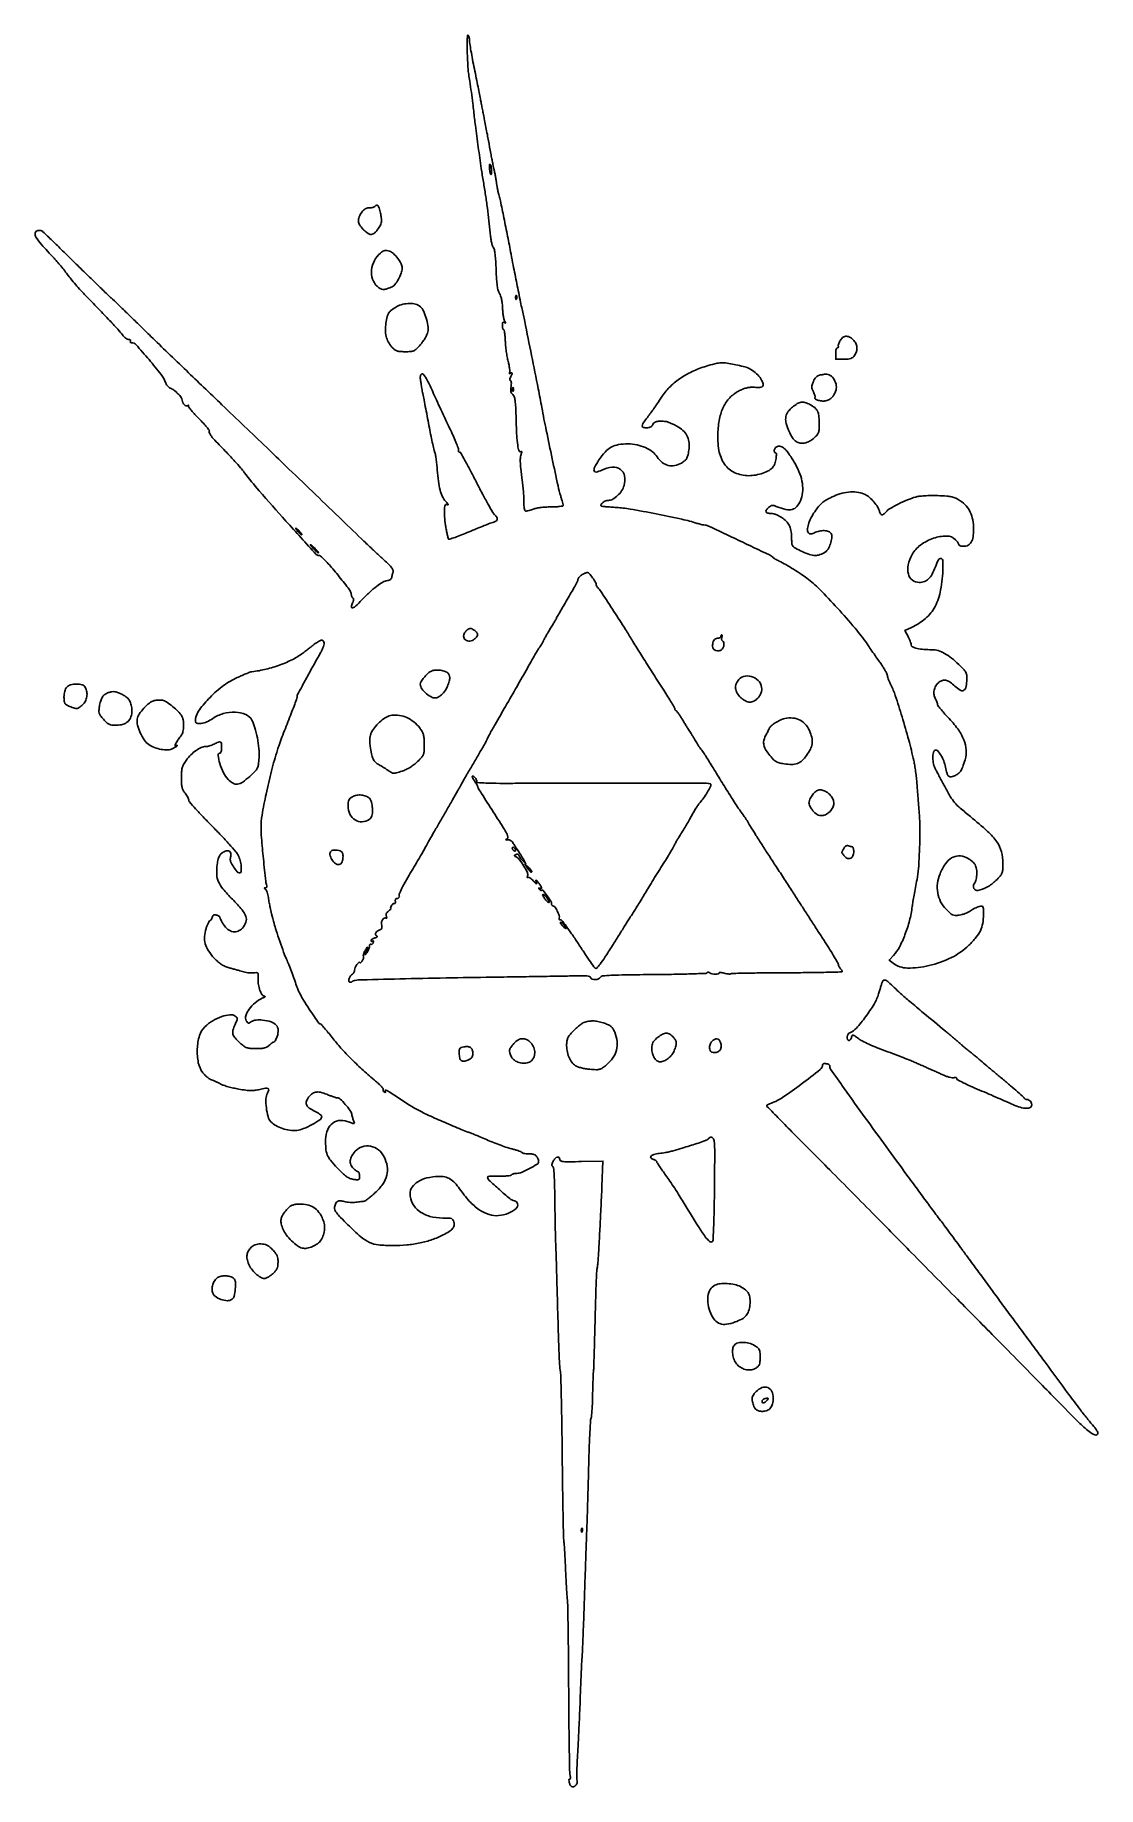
# Model space of a CAD drawing. Extents: x 264 to 912, y 43 to 1110.
import ezdxf

# ---------------------------------------------------------------- set-up
doc = ezdxf.new("R2010")
doc.units = 0

msp = doc.modelspace()

# ---------------------------------------------------------------- linework, layer by layer
for points in [[(527.596845, 1100.233302, 0.003664), (527.770524, 1095.903999, 0.004204), (528.001478, 1091.771657, 0.003796), (528.253297, 1088.271905, 0.023994), (528.480267, 1086.5, -0.007813), (529.151222, 1082.335821, -0.002049), (530.094896, 1075.640715, -0.002146), (530.996913, 1068.828, -0.00586), (531.557646, 1064, 0.006229), (532.565163, 1055.380605, 0.001837), (534.32229, 1042.196213, 0.001796), (536.165619, 1029.092707, 0.006979), (537.449255, 1021, -0.004821), (538.756292, 1012.983486, -0.005043), (539.887833, 1005.062453, -0.005192), (540.827718, 997.359917, -0.005995), (541.559095, 990, 0.014107), (541.904309, 987.018458, 0.017363), (542.400701, 984.2625, 0.015915), (542.964888, 982.003599, 0.10897), (543.504931, 981, -0.130761), (544.10071, 979.768856, -0.016466), (544.569448, 976.821745, -0.015751), (544.945713, 972.800659, -0.007072), (545.198531, 967.5, 0.006613), (545.474043, 961.610097, 0.019922), (545.874709, 957.609057, 0.028767), (546.433085, 954.813823, 0.081358), (547.236662, 953, -0.066986), (547.927881, 951.552955, -0.026308), (548.495739, 949.411882, -0.023687), (548.909657, 946.835254, -0.018333), (549.123428, 944, 0.014186), (549.297414, 941.405649, 0.017153), (549.612881, 938.9858, 0.015911), (550.008937, 936.988498, 0.102251), (550.437205, 936.058042, -0.008661), (550.954662, 935.329898, -0.219709), (550.994414, 935.095467, -0.476935), (550.851825, 935.032444, -0.016779), (550.25, 935.367059, 0.129204), (549.696404, 935.528653, 0.253457), (549.298752, 935.326942, 0.123802), (549.064125, 934.700851, 0.028058), (549, 933.559017, 0.027727), (549.054447, 932.577948, 0.043373), (549.220312, 931.749385, 0.053489), (549.460875, 931.166048, 0.271979), (549.75, 930.992082, -0.35519), (550.058306, 930.735995, -0.011106), (550.360377, 929.006004, -0.017072), (550.615362, 926.827476, -0.010414), (550.774686, 924.242082, 0.014864), (550.986823, 921.235713, 0.009556), (551.40284, 917.764641, 0.009605), (551.940678, 914.380347, 0.017755), (552.527353, 911.658823, -0.013817), (553.045451, 909.34407, -0.018562), (553.378132, 907.221139, -0.015867), (553.530216, 905.469231, -0.153293), (553.348158, 904.754315, 0.039586), (553.146322, 904.361307, 0.351805), (553.19669, 904.186969, 0.267892), (553.406385, 904.168153, 0.029902), (553.845492, 904.404508, -0.092907), (554.623284, 904.704658, -0.454252), (554.948087, 904.447458, -0.119402), (554.783776, 903.590372, -0.016078), (553.964816, 901.934259, 0.029181), (553.58733, 901.117754, 0.085763), (553.462575, 900.513499, 0.180723), (553.584795, 900.150884, 0.225751), (553.901946, 900, -0.31612), (554.24876, 899.756385, -0.060659), (554.430082, 898.963822, -0.043485), (554.449725, 897.79636, -0.0227), (554.281954, 896.350051, 0.025444), (554.08111, 894.531556, 0.06841), (554.181616, 893.237048, 0.094323), (554.592237, 892.271714, 0.087511), (555.337526, 891.495146, -0.160976), (556.213948, 890.268057, -0.041812), (556.744343, 887.867156, -0.02243), (557.102763, 883.850342, -0.004103), (557.370779, 876.395094, 0.006031), (557.762902, 866.545198, 0.023814), (558.365203, 860.510026, 0.042127), (559.170492, 857.090643, 0.485794), (560.291693, 856.680276, -0.108171), (560.677643, 856.815963, -0.394294), (560.869149, 856.676747, -0.127301), (560.841524, 856.233113, -0.020484), (560.536594, 855.414045, 0.074654), (560.018947, 853.372509, 0.033587), (559.929859, 850.602051, 0.018788), (560.235899, 846.392487, 0.003866), (561.111361, 839, -0.0067), (561.516922, 835.40088, -0.005803), (561.847875, 831.615438, -0.005848), (562.067784, 828.178995, -0.01695), (562.111411, 825.797235, 0.017488), (562.147109, 823.956529, 0.024331), (562.316598, 822.317107, 0.022341), (562.57498, 821.018102, 0.196524), (562.91283, 820.553874, 0.167132), (563.460283, 820.430088, 0.025542), (564.580485, 820.610753, 0.026193), (565.929033, 820.974337, 0.020016), (567.361647, 821.506639, -0.047074), (569.293404, 822.107804, -0.018493), (572.044148, 822.581804, -0.017391), (575.205186, 822.895392, -0.016027), (578.467881, 823, 0.010197), (581.35576, 823.058902, 0.016866), (583.78744, 823.240434, 0.010871), (585.720609, 823.493142, 0.370441), (586, 823.818499, 0.058501), (585.937192, 824.353478, 0.003939), (585.568563, 825.849368, 0.005618), (585.093838, 827.628701, 0.004178), (584.53128, 829.582714, -0.01809), (582.907964, 835.874561, -0.001502), (579.33559, 852.3666, -0.002226), (575.73513, 869.608685, -0.004249), (573.021616, 883.5, 0.002808), (570.825801, 894.915872, 0.000556), (566.755306, 915.336533, 0.000403), (562.590231, 936.024718, 0.005557), (560.992327, 943.5, -0.005529), (560.097538, 947.684866, -0.000422), (557.817653, 959.004996, -0.000594), (555.579694, 970.234804, -0.002487), (554.274779, 977, 0.00218), (552.191465, 987.836581, 0.001907), (549.920636, 999.149013, 0.001066), (547.787416, 1009.457904, 0.022377), (547.007632, 1012.5, -0.0165), (546.613602, 1013.965383, -0.007123), (546.181353, 1015.940625, -0.007039), (545.780556, 1018.057549, -0.009258), (545.477994, 1020, 0.006879), (545.168908, 1022.048375, 0.003993), (544.744263, 1024.5, 0.003991), (544.279254, 1026.951223, 0.006713), (543.844962, 1029, -0.002279), (543.085299, 1032.433347, -0.005244), (542.55272, 1035.024603, -0.002971), (541.923434, 1038.363662, -0.00033), (540.536402, 1046, 0.001433), (539.837551, 1049.799845, 0.000919), (539.005699, 1054.20625, 0.000924), (538.175321, 1058.517621, 0.001732), (537.48541, 1062, -0.000776), (536.866813, 1065.091406, -0.000781), (536.259143, 1068.178125, -0.000761), (535.737771, 1070.870268, -0.003147), (535.435347, 1072.5, 0.004729), (535.079647, 1074.383593, 0.000482), (534.189666, 1078.841139, 0.000602), (533.117679, 1084.150318, 0.00048), (531.949079, 1089.874092, -0.003553), (530.819685, 1095.584669, -0.004563), (529.866292, 1100.853256, -0.003531), (529.13957, 1105.276722, -0.038963), (529, 1107.065075, 0.028817), (528.935503, 1108.183204, 0.035082), (528.742237, 1109.21381, 0.037705), (528.461376, 1110.031425, 0.153939), (528.12251, 1110.424285, 0.558017), (527.781478, 1110.253456, 0.009231), (527.601944, 1107.692801, 0.013766), (527.521942, 1104.360893, 0.007311)], [(542.366201, 1028.190288, -0.019626), (542.456526, 1027.014391, -0.041301), (542.415228, 1026.10013, -0.074359), (542.262866, 1025.562476, -0.452518), (542.019255, 1025.4881, -0.173987), (541.73681, 1025.842638, -0.026932), (541.489581, 1026.721152, -0.027318), (541.303464, 1027.833034, -0.020704), (541.217157, 1029.067042, -0.013219), (541.212299, 1031.509701, -0.612464), (541.56594, 1031.679344, -0.193694), (541.989638, 1030.966639, -0.00945)], [(471.583333, 1006.25, -0.065235), (470.94986, 1005.763301, -0.070276), (470.227764, 1005.471107, -0.038223), (469.140418, 1005.286947, -0.006688), (467.068094, 1005.125, 0.166649), (464.966528, 1004.249137, 0.066601), (462.900328, 1001.858112, 0.065742), (461.501306, 998.949668, 0.141676), (461.413691, 996.487859, 0.095752), (462.485234, 994.192888, 0.04246), (464.67949, 991.653502, 0.04154), (467.163968, 989.601813, 0.152988), (469.084794, 989, 0.134638), (470.3644, 989.350928, 0.063736), (471.723972, 990.411844, 0.046429), (473.1697, 992.170427, 0.021709), (474.716884, 994.683403, 0.064389), (475.250429, 996.019792, 0.062434), (475.433943, 997.462196, 0.044077), (475.275445, 999.295146, 0.014718), (474.730233, 1001.933403, 0.009942), (473.886441, 1005.195676, 0.089475), (473.24505, 1006.518506, 0.306523), (472.516929, 1006.780992, 0.134943)], [(265.75, 991.25074, 0.308957), (264.410985, 989.808198, 0.175605), (264.901586, 987.372672, 0.045907), (268.175144, 982.959281, 0.006281), (275.938098, 974.5, -0.012013), (277.720464, 972.512498, -0.005086), (280.019327, 969.765625, -0.005029), (282.415831, 966.781458, -0.006553), (284.545483, 964, 0.012578), (286.869864, 961.038823, 0.006657), (289.891604, 957.480022, 0.00662), (293.081368, 953.91942, 0.010177), (295.94424, 950.931989, -0.004217), (302.41932, 944.334437, -0.003831), (308.994849, 937.415191, -0.003455), (314.705772, 931.227637, -0.018841), (317.64392, 927.74482, 0.034332), (318.587197, 926.694453, 0.036516), (319.647186, 925.806291, 0.039237), (320.665621, 925.187486, 0.117425), (321.452937, 925, -0.061097), (322.045888, 924.927274, -0.130312), (322.447364, 924.70625, -0.191561), (322.597288, 924.379219, -0.152385), (322.5, 924, 0.109967), (322.367222, 923.617996, 0.180193), (322.448037, 923.289312, 0.159121), (322.737343, 923.065915, 0.08279), (323.190983, 922.984891, -0.209974), (325.884391, 921.764352, -0.006962), (333.79624, 912.697231, -0.011944), (341.110616, 903.645734, -0.073241), (344.030154, 898.420689, 0.047831), (344.520158, 897.428963, 0.041039), (345.21238, 896.492472, 0.043017), (345.990674, 895.743424, 0.085703), (346.734992, 895.327782, -0.078336), (348.946184, 894.135124, -0.035788), (351.413565, 891.959926, -0.033414), (353.447962, 889.592579, -0.162174), (354, 887.935354, 0.117205), (354.342208, 886.495544, 0.089325), (355.319535, 885.196146, 0.11427), (356.492696, 884.524129, 0.276232), (357.425343, 884.758676, -0.053541), (357.688955, 884.971161, -0.335108), (357.850986, 884.958944, -0.25198), (357.917107, 884.780669, -0.038913), (357.833333, 884.399432, 0.24264), (357.960223, 883.709908, 0.009826), (359.600225, 881.672379, 0.015299), (361.728267, 879.284716, 0.010032), (364.316368, 876.661326, -0.012091), (366.881296, 874.039918, -0.019104), (368.936247, 871.659373, -0.013809), (370.448893, 869.654241, -0.301754), (370.471692, 868.954197, 0.256873), (370.438643, 868.302917, 0.029059), (371.186208, 866.967309, 0.029422), (372.339489, 865.376224, 0.019653), (373.832359, 863.692303, -0.00156), (381.098692, 856.070293, -0.00456), (386.045424, 850.75259, -0.006375), (389.523751, 846.845461, -0.017977), (391.818674, 844, 0.018539), (400.815181, 832.87092, 0.004016), (417.211625, 814.361392, 0.000702), (435.512451, 794.09074, 0.23747), (437.411403, 793.35701, -0.210011), (438.269131, 793.076173, -0.010856), (440.444574, 791.040848, -0.015708), (442.96913, 788.413962, -0.010622), (445.68601, 785.271409, -0.001967), (452.086749, 777.479651, -0.01423), (455.043702, 773.632523, -0.028082), (456.583474, 771.233966, -0.129352), (457, 769.650856, 0.056431), (457.071381, 769.020416, 0.049861), (457.282673, 768.393599, 0.052722), (457.593713, 767.862875, 0.095732), (457.96229, 767.523306, -0.180132), (458.286604, 767.106105, -0.089568), (458.371745, 766.432226, -0.062398), (458.21088, 765.536076, -0.031329), (457.79985, 764.460063, 0.069351), (457.093784, 762.085725, 0.554158), (457.798737, 761.480654, 0.114626), (459.813487, 762.66388, 0.01544), (463.292012, 766.17561, -0.016647), (467.983965, 770.889541, -0.025918), (472.357742, 774.593141, -0.029676), (476.174477, 777.156731, -0.098328), (479.017644, 778.15, 0.055586), (479.974181, 778.395396, 0.06511), (480.7992, 778.837813, 0.076058), (481.374626, 779.400365, 0.146163), (481.596653, 780, -0.032012), (481.686641, 780.697272, -0.016071), (481.884413, 781.563406, -0.015888), (482.147256, 782.449373, -0.02264), (482.440537, 783.215851, 0.196144), (482.467006, 784.349252, 0.068377), (481.668416, 785.809102, 0.038024), (479.957938, 787.786612, 0.009686), (476.890115, 790.715851, -0.000459), (474.363858, 793.0404, -0.000544), (471.981341, 795.241531, -0.000473), (469.974367, 797.10329, -0.00348), (469.022909, 798, -0.000681), (463.174069, 803.604924, -0.000069), (449.335143, 816.906633, -0.00009), (433.323967, 832.306079, -0.000084), (416.982439, 848.034211, 0.000304), (405.44971, 859.124298, 0.000184), (391.788592, 872.235443, 0.000184), (378.220223, 885.238365, 0.000325), (367, 895.969084, -0.000779), (356.520975, 906.009182, -0.000628), (345.290625, 916.829929, -0.000635), (334.945613, 926.848136, -0.001632), (327.5, 934.124224, 0.001029), (321.572362, 939.930889, 0.001378), (316.171875, 945.170453, 0.000951), (311.621334, 949.544434, 0.014479), (310, 951.009355, -0.015438), (308.3141, 952.538495, -0.000687), (302.653125, 958.015964, -0.001157), (295.960591, 964.539508, -0.000827), (288.5, 971.869661, 0.001151), (281.144896, 979.086797, 0.001808), (274.7875, 985.251522, 0.000449), (269.204141, 990.616986, 0.070521), (268.5, 991.123721, 0.076605), (267.993219, 991.297346, 0.032763), (267.279687, 991.377351, 0.031451), (266.493425, 991.3642, 0.035937)], [(474.725533, 977.649182, 0.098101), (471.047687, 973.061531, 0.095395), (469.350202, 967.37265, 0.101871), (469.930777, 961.771305, 0.129991), (472.699043, 957.403114, 0.050174), (474.561724, 955.995468, 0.120944), (476.197895, 955.478272, 0.0922), (478.163972, 955.712223, 0.02164), (481.295567, 956.839723, 0.122895), (483.474377, 958.439798, 0.043292), (485.69982, 961.64933, 0.043379), (487.40323, 965.333931, 0.08406), (487.978038, 968.517865, 0.122014), (487.361187, 971.129489, 0.043699), (485.307631, 974.389632, 0.043861), (482.675406, 977.289111, 0.103007), (480.179849, 978.78746, 0.037744), (478.552566, 979.220312, 0.097877), (477.344556, 979.207498, 0.092416), (476.191012, 978.733263, 0.031284)], [(557.683114, 949.8125, -0.054073), (557.461564, 949.395823, -0.470617), (557.279315, 949.37858, -0.168741), (557.137993, 949.670344, -0.018894), (557.078947, 950.416667, -0.028489), (557.089945, 951.112848, -0.077125), (557.200665, 951.592839, -0.208169), (557.385309, 951.77538, -0.296942), (557.604167, 951.729167, -0.126455), (557.797407, 951.402231, -0.060344), (557.876576, 950.916927, -0.05415), (557.839148, 950.359369, -0.051402)], [(483.832153, 944.478599, 0.020008), (480.957751, 942.425931, 0.092788), (479.609545, 940.906009, 0.082286), (478.823365, 938.916621, 0.013843), (478.069704, 934.877411, 0.041337), (477.754359, 930.632674, 0.058957), (478.229759, 926.887177, 0.062404), (479.531711, 923.517207, 0.054186), (481.676094, 920.39342, 0.042088), (483.193888, 918.901457, 0.087813), (484.629834, 918.084026, 0.066747), (486.505993, 917.686022, 0.016596), (489.648809, 917.552209, 0.01837), (493.105115, 917.646844, 0.091026), (494.984096, 918.117951, 0.088029), (496.603136, 919.232306, 0.01658), (499.085638, 921.848335, 0.026509), (500.609834, 923.760193, 0.023183), (501.997668, 925.907928, 0.023855), (503.069484, 927.968557, 0.061699), (503.577619, 929.562053, 0.085216), (503.638602, 933.515562, 0.039927), (502.44634, 938.508285, 0.039228), (500.556109, 943.072497, 0.130662), (498.408323, 945.468112, 0.101491), (495.345659, 946.683399, 0.060886), (491.423712, 946.894762, 0.058214), (487.351685, 946.136608, 0.070053)], [(754.565563, 924.126784, 0.024466), (754.042215, 922.980592, 0.034696), (753.700336, 921.913458, 0.037261), (753.554892, 921.04635, 0.222858), (753.706549, 920.626784, -0.122756), (753.849529, 920.388857, -0.257438), (753.806507, 920.184118, -0.162428), (753.571179, 920.043789, -0.053967), (753.166667, 920, 0.248568), (752.70724, 919.756561, 0.068739), (752.333333, 919, 0.050778), (752.081907, 917.877139, 0.029712), (752, 916.5), (752, 913), (756.943296, 913, 0.018923), (759.546509, 913.098557, 0.06353), (761.214414, 913.441128, 0.090032), (762.415069, 914.111215, 0.067895), (763.443296, 915.222506, 0.080626), (764.631138, 917.680847, 0.092247), (764.905009, 920.273823, 0.094738), (764.229461, 922.737211, 0.090254), (762.685549, 924.825686, 0.070629), (760.316609, 926.492569, 0.140413), (758.083216, 926.929374, 0.157499), (756.130715, 926.107797, 0.095999)], [(674.396606, 909.11022, 0.035472), (665.614281, 905.907023, 0.041023), (657.812049, 901.617736, 0.04394), (651.301007, 896.433054, 0.056001), (646.367881, 890.559737, -0.001194), (642.923854, 885.406139, -0.00458), (640.743804, 882.224098, -0.006441), (638.907562, 879.666661, -0.004628), (636.793744, 876.856096, 0.016553), (634.602374, 873.793006, 0.156522), (634.165861, 872.259799, 0.341211), (634.855818, 871.425196, 0.062775), (636.980739, 871.218515, 0.042407), (638.316642, 871.370372, 0.0748), (639.358491, 871.747458, 0.091632), (640.099542, 872.345917, 0.100679), (640.548126, 873.151632, -0.166796), (641.367039, 874.2564, -0.093049), (642.915235, 874.941854, -0.059932), (645.257319, 875.204126, -0.023663), (648.5, 875.023906, -0.058976), (649.571998, 874.78345, -0.013153), (651.327958, 874.112913, -0.013479), (653.327091, 873.224861, -0.012655), (655.318581, 872.212496, -0.060349), (658.946932, 869.643144, -0.08544), (661.379575, 866.532011, -0.086777), (662.608168, 862.824989, -0.064286), (662.688252, 858.5, -0.020082), (662.147591, 854.923609, -0.073497), (661.391838, 852.766065, -0.093472), (660.149511, 851.198166, -0.045223), (658.064347, 849.697082, -0.086936), (653.995977, 848.16514, -0.109869), (649.988132, 848.29411, -0.106891), (646.331919, 850.123835, -0.078729), (643.280254, 853.488283, 0.085597), (640.349867, 856.631752, 0.05779), (636.12115, 859.133548, 0.053001), (631.019776, 860.783877, 0.047719), (625.5, 861.40252, 0.046998), (619.767882, 860.956336, 0.083585), (615.313684, 859.388771, 0.081124), (611.531486, 856.410306, 0.042035), (607.844669, 851.638378, 0.019008), (605.14291, 847.08773, 0.191032), (604.882963, 844.936488, 0.412709), (606.124637, 844.207795, 0.047772), (609.479792, 845.423386, -0.088495), (615.874712, 847.169402, -0.175086), (620.896392, 845.851505, -0.201362), (623.469504, 841.837753, -0.116463), (623.12471, 836.021908, -0.07453), (621.615503, 832.815171, -0.056729), (619.104997, 829.846679, -0.059681), (616.202383, 827.702487, -0.129979), (613.545719, 827, 0.104654), (611.916286, 826.655171, 0.060634), (610.190475, 825.62485, 0.073259), (609.035057, 824.421799, 0.366633), (609.107499, 823.560197, 0.172075), (609.463127, 823.39135, 0.002106), (612.028453, 823.138494, 0.005961), (615.022039, 822.892119, 0.003829), (618.5, 822.674339, -0.030104), (626.752275, 821.720562, -0.004927), (642.567487, 818.759075, -0.005333), (658.374079, 815.462116, -0.023453), (667.570998, 812.984038, 0.009812), (668.83119, 812.607338, 0.010474), (670.078192, 812.289061, 0.010106), (671.15997, 812.059913, 0.047167), (671.793663, 812, -0.110057), (674.216078, 811.460256, -0.000799), (693.060132, 802.587441, -0.000896), (711.761683, 793.70411, -0.096693), (714, 792.044426, 0.068619), (714.349059, 791.754101, 0.007724), (715.234375, 791.221823, 0.009253), (716.314639, 790.621293, 0.007391), (717.5, 790.013067, -0.014325), (721.613125, 787.829984, -0.008785), (726.337435, 785.035399, -0.00881), (730.90092, 782.114469, -0.016101), (734.5, 779.549517, -0.034897), (742.133367, 772.839099, -0.009728), (753.10899, 761.301339, -0.010169), (763.858604, 749.060907, -0.024696), (771.140782, 739.5, 0.000787), (773.477435, 736.107245, 0.000666), (775.957813, 732.528125, 0.000672), (778.227115, 729.272228, 0.001884), (779.828134, 727, -0.015767), (781.083939, 725.10828, -0.015884), (782.21478, 723.145761, -0.015895), (783.089547, 721.376585, -0.05966), (783.464674, 720.198335, 0.030576), (783.747269, 719.092451, 0.012623), (784.257795, 717.633273, 0.012434), (784.885577, 716.09146, 0.015641), (785.546238, 714.698335, -0.03837), (788.324624, 708.078847, -0.006684), (792.425304, 695.158491, -0.007728), (796.477576, 680.986419, -0.011421), (799.553713, 668.427427, -0.013496), (800.110579, 665.53774, -0.006508), (800.675377, 661.809991, -0.006448), (801.163783, 657.905958, -0.009194), (801.488829, 654.427427, 0.000136), (801.777178, 650.592933, 0.000059), (802.162428, 645.496399, 0.000058), (802.573199, 640.079166, 0.000078), (802.94785, 635.156058, -0.019497), (803.280884, 626.188489, -0.008495), (803.056142, 614.27188, -0.007811), (802.463037, 602.758391, -0.03407), (801.543661, 596, 0.002957), (800.554475, 591.054284, 0.003883), (799.713215, 586.526952, 0.004321), (799.048792, 582.592978, 0.008881), (798.610047, 579.5, -0.032878), (796.99083, 571.029609, -0.028144), (794.211887, 562.380788, -0.029151), (790.768781, 554.782196, -0.067466), (787.144731, 549.689294), (784.509498, 546.878589), (786.938616, 545.046302, 0.161293), (795.692721, 542.082808, 0.059577), (808.802022, 543.562901, 0.056458), (822.437081, 548.451241, 0.077592), (833.080225, 555.920217, 0.028939), (837.431809, 560.627505, 0.06065), (840.105872, 564.825799, 0.067417), (841.527517, 569.243232, 0.044211), (842, 574.576289, 0.006176), (841.954289, 578.277092, 0.114461), (841.663675, 579.402858, 0.292696), (840.974866, 579.797928, 0.049332), (839.399683, 579.564178, 0.036667), (838.207198, 579.170053, 0.018151), (836.75652, 578.506841, 0.017909), (835.294617, 577.70646, 0.024982), (834.053189, 576.881203, -0.044772), (832.711075, 576.063591, -0.023857), (830.926532, 575.288045, -0.023555), (829.013767, 574.664435, -0.033694), (827.265586, 574.308797, -0.033389), (824.828848, 574.146322, -0.104813), (823.232877, 574.484887, -0.080887), (821.688604, 575.495157, -0.01491), (819.239152, 577.873008, -0.075731), (815.936433, 582.506711, -0.075165), (814.152639, 587.925438, -0.073502), (814.029249, 593.736779, -0.06767), (815.569767, 599.512734, -0.050248), (818.812798, 605.503184, -0.104643), (822.622524, 609.165451, -0.135641), (826.893295, 610.42829, -0.115745), (831.496529, 609.434623, -0.027597), (832.971811, 608.63203, -0.022806), (834.450196, 607.622716, -0.023401), (835.722959, 606.569198, -0.055447), (836.534606, 605.647131, -0.103386), (837.623459, 603.107041, -0.053529), (837.942036, 599.653144, -0.05297), (837.515745, 596.142007, -0.088575), (836.351347, 593.41347, 0.277374), (836.24026, 590.558893, 0.315749), (838.65478, 589.372041, 0.094379), (844.155361, 591.336526, 0.058857), (849.626409, 595.485316, 0.018297), (852.126818, 598.075187, 0.085584), (853.224567, 599.824243, 0.079755), (853.711165, 601.897224, 0.014699), (853.876514, 605.832697, 0.069171), (852.982658, 612.916028, 0.086183), (850.187619, 618.92163, 0.056489), (844.550325, 625.344013, 0.014581), (834.066784, 634.325587, -0.008603), (827.843742, 639.529352, -0.037327), (824.453336, 642.939197, -0.042028), (821.800866, 646.624026, -0.012892), (818.426407, 652.598773, -0.000047), (816.880087, 655.510102, -0.000041), (815.265667, 658.55094, -0.000041), (813.808821, 661.296075, -0.000125), (812.814921, 663.170383, -0.06795), (811.631676, 666.39553, -0.050395), (811.194634, 670.171224, -0.052939), (811.491786, 673.418835, -0.270514), (812.647012, 674.721704, -0.29582), (814.163689, 674.321116, -0.047212), (816.095079, 671.743144, -0.044557), (817.840674, 668.216097, -0.04649), (818.903909, 664.484957, 0.022058), (819.823482, 660.536238, 0.151903), (820.892818, 658.884012, 0.238111), (822.433408, 658.527565, 0.059345), (824.928453, 659.463001, 0.049816), (826.927346, 660.763486, 0.085127), (828.243521, 662.250275, 0.053128), (829.349667, 664.548367, 0.009871), (830.838266, 669, 0.095261), (831.505979, 674.883036, 0.077067), (830.049871, 681.080546, 0.06153), (826.36581, 687.705574, 0.033194), (820.364175, 694.877864, -0.007867), (817.936354, 697.497581, -0.011454), (815.88657, 699.888357, -0.007134), (814.259255, 701.935723, -0.16237), (814.015279, 702.635693, 0.069533), (813.92186, 703.244355, 0.015802), (813.589965, 704.23677, 0.016063), (813.130159, 705.36672, 0.014999), (812.588857, 706.491366, -0.101104), (811.839596, 709.126179, -0.088813), (812.130165, 711.975507, -0.086976), (813.404008, 714.597142, -0.091489), (815.475464, 716.57588, -0.096654), (817.509667, 717.405709, -0.123733), (819.52302, 717.301743, -0.085805), (821.781056, 716.157586, -0.028303), (824.644267, 713.761663, 0.047485), (827.741398, 711.365546, 0.245183), (829.831981, 711.192275, 0.237974), (831.213283, 712.814515, 0.045166), (831.80273, 716.772929, 0.022892), (831.841971, 720.105038, 0.102082), (831.384427, 721.995512, 0.07903), (830.166208, 723.781345, 0.010543), (826.956582, 727.042291, 0.025904), (822.505496, 730.949711, 0.041413), (818.292617, 733.745339, 0.049429), (814.340849, 735.436254, 0.076533), (810.679409, 736, -0.019765), (805.637566, 736.199384, -0.03648), (801.584767, 736.820105, -0.044677), (798.769977, 737.734808, -0.300402), (798, 738.900733, 0.070969), (797.877482, 739.759569, 0.017613), (797.431297, 741.112209, 0.017656), (796.80506, 742.639372, 0.016888), (796.063991, 744.141791), (794.127983, 747.753963), (798.22192, 749.600072, 0.073255), (806.733896, 755.05456, 0.093081), (812.511315, 762.361346, 0.077317), (815.921963, 772.348462, 0.035995), (817.330318, 786, 0.030105), (817.19979, 790.445955, 0.357516), (816.07565, 791.590851, 0.313546), (814.558778, 790.762499, 0.027191), (812.711654, 786.5, -0.031911), (810.7107, 781.999353, -0.080242), (808.566921, 779.133753, -0.105719), (806.030949, 777.551908, -0.086981), (802.88239, 777, -0.16664), (798.691911, 778.436491, -0.166349), (796.26037, 782.142748, -0.119308), (796.186143, 787.659887, -0.068706), (798.547516, 793.909969, -0.110333), (803.685314, 799.789109, -0.075598), (811.567117, 803.911542, -0.08271), (819.560284, 805.250319, -0.199148), (825, 803, -0.022886), (825.765585, 802.160928, -0.026473), (826.4125, 801.29375, -0.026952), (826.874488, 800.512642, -0.120635), (827, 800, 0.252034), (827.206748, 799.615896, 0.064014), (827.864593, 799.29375, 0.049682), (828.815805, 799.072798, 0.03225), (829.943296, 799, 0.120491), (832.662465, 799.664927, 0.143057), (834.564911, 801.487064, 0.096736), (835.657885, 804.679063, 0.035182), (835.978038, 809.472506, 0.043766), (835.466592, 815.069894, 0.065092), (833.974117, 819.751725, 0.071102), (831.456117, 823.5903, 0.065925), (827.904741, 826.68386, 0.032828), (825.205815, 828.226721, 0.056872), (822.773373, 829.087343, 0.038964), (819.637545, 829.556643, 0.008396), (814.151757, 829.852476, 0.011709), (810.1072, 829.907756, 0.012872), (806.190595, 829.768689, 0.013399), (802.809024, 829.470235, 0.04205), (800.575519, 829.020092, 0.02823), (795.644986, 827.27946, 0.017714), (790.088365, 824.722708, 0.015682), (785.113947, 822.017884, 0.084278), (782.759787, 820.044845, -0.037013), (781.209979, 818.475329, -0.204937), (780.106274, 818.117582, -0.258153), (779.254258, 818.695617, -0.055937), (778.6087, 820.422928, 0.079943), (777.493783, 823.020392, 0.036122), (775.283072, 826.006982, 0.035907), (772.583368, 828.729436, 0.060213), (769.923272, 830.539678, 0.080539), (765.937424, 831.845166, 0.051046), (761.045538, 832.108529, 0.048185), (755.863144, 831.354338, 0.050328), (751, 829.626502, 0.011552), (746.740225, 827.489114, 0.042717), (744.215448, 825.858172, 0.050019), (742.210061, 823.95643, 0.020186), (739.860119, 821, 0.033065), (737.422146, 817.155287, 0.039398), (735.670655, 813.235976, 0.042983), (734.777468, 809.817873, 0.171628), (735.138734, 807.716579, 0.06765), (735.810719, 806.823949, 0.190307), (736.513463, 806.514928, 0.097533), (737.548992, 806.678093, 0.011262), (739.751049, 807.540448, -0.059296), (742.805867, 808.410034, -0.070906), (745.795073, 808.46174, -0.087037), (748.163791, 807.734416, -0.185287), (749.426169, 806.331806, -0.131698), (749.673477, 803.974284, -0.043758), (748.824152, 800.574813, -0.043891), (747.386604, 797.355859, -0.122871), (745.710736, 795.565049, -0.053159), (742.436748, 793.910993, -0.094641), (739.472421, 793.393387, -0.078262), (736.150403, 793.970669, -0.027363), (731.639064, 795.788128, -0.008718), (727.527948, 797.800052, -0.091773), (726.050695, 798.93615, -0.147306), (725.393911, 800.332456, -0.033352), (725.180935, 802.973096, 0.024041), (724.876483, 807.887486, 0.07085), (724.03623, 811.158967, 0.087312), (722.435575, 813.672479, 0.050705), (719.757111, 816.060988, 0.028897), (717.998802, 817.185865, 0.026496), (716.071882, 818.136665, 0.027464), (714.260799, 818.798754, 0.074027), (712.908978, 819, -0.045562), (710.657425, 819.205598, -0.232414), (709.676913, 819.93387, -0.275496), (709.746437, 821.046224, -0.058857), (711.073681, 822.56668, -0.038954), (712.310478, 823.522005, -0.12078), (713.29773, 823.870601, -0.100299), (714.440656, 823.754893, -0.022253), (716.3001, 823.085979, 0.041518), (721.628543, 821.397702, 0.119876), (725.473999, 821.454485, 0.150251), (728.342029, 823.219408, 0.07949), (730.58923, 826.786067, 0.077481), (731.836128, 831.691214, 0.058812), (731.707141, 837.247372, 0.053499), (730.220022, 843.130407, 0.043742), (727.442961, 849, 0.006935), (725.840744, 851.653511, 0.007013), (724.171399, 854.251563, 0.006862), (722.655965, 856.472091, 0.028175), (721.645783, 857.75, 0.083608), (719.666346, 859.346492, 0.119528), (717.503354, 859.954347, 0.15981), (715.727433, 859.441926, 0.181239), (714.710251, 858, 0.047284), (714.585628, 857.234, 0.079778), (714.645558, 856.5875, 0.117874), (714.871791, 856.159572, 0.215708), (715.224462, 856, -0.42045), (715.929285, 855.280041, -0.035103), (715.665209, 852.399578, -0.037621), (714.913874, 849.286336, -0.095088), (713.798391, 847.252292, -0.094137), (711.416203, 845.278762, -0.041178), (707.658708, 843.592558, -0.0392), (703.296038, 842.426615, -0.0449), (699, 842.0257, -0.108226), (690.535168, 843.85028, -0.134071), (684.362976, 848.990925, -0.110298), (680.887277, 857.44481, -0.058039), (680.266519, 868.841872, -0.038606), (681.509655, 877.74647, -0.067533), (684.063818, 884.727466, -0.078994), (688.032741, 890.021939, -0.076821), (693.482913, 893.884365, -0.027009), (695.782074, 894.881419, -0.034335), (698.000191, 895.534974, -0.035778), (700.208388, 895.860512, -0.034078), (702.477051, 895.875741, 0.017302), (705.730238, 895.788479, 0.123743), (707.241242, 896.180775, 0.261515), (707.807378, 897.085843, 0.089659), (707.597332, 898.674639, 0.089526), (705.943706, 901.783419, 0.052198), (702.989997, 904.81897, 0.05107), (699.364165, 907.26092, 0.070678), (695.685103, 908.60195, 0.004421), (686.877739, 910.383383, 0.04174), (683.048338, 910.795868, 0.061005), (679.738828, 910.470534, 0.014746)], [(499, 902.241462, 0.030461), (499.091491, 900.74109, 0.006357), (499.445175, 898.12774, 0.006649), (499.935333, 895.100662, 0.006241), (500.515488, 892.022847, -0.001589), (501.267682, 888.226691, -0.000563), (502.320962, 882.788369, -0.000559), (503.464382, 876.812863, -0.000657), (504.533649, 871.150325, 0.003591), (505.553832, 865.916326, 0.004967), (506.549251, 861.237334, 0.003176), (507.448112, 857.326291, 0.060261), (507.880882, 856.150325, -0.076159), (508.243872, 855.05856, -0.00767), (508.664651, 852.341033, -0.009479), (509.057151, 849.067203, -0.007409), (509.363054, 845.5, 0.015177), (510.064357, 838.585524, 0.030407), (511.113003, 833.197621, 0.038926), (512.49397, 829.176824, 0.095014), (514.25, 826.599576, -0.019998), (515.4025, 825.356419, -0.08177), (515.933748, 824.478954, -0.550138), (515.751006, 824.225491, -0.124082), (515.121754, 824.424752, 0.494703), (514.154273, 824.054804, 0.057766), (513.694023, 821.395337, 0.035446), (513.757816, 817.114559, 0.017968), (514.412407, 811.762186, 0.00609), (514.928416, 808.752619, 0.008889), (515.462197, 806.116173, 0.00506), (515.97072, 803.921191, 0.137767), (516.259084, 803.407583, 0.285215), (516.79588, 803.282052, 0.003788), (520.164485, 804.449179, 0.009447), (524.115335, 805.936284, 0.0059), (528.687937, 807.819574, -0.003198), (533.412249, 809.795272, -0.003957), (537.838019, 811.572144, -0.00326), (541.574246, 813.009907, -0.029251), (543.25, 813.532586, 0.069712), (545.113175, 814.283377, 0.218045), (545.87836, 815.357087, 0.199941), (545.596886, 816.711668, 0.058987), (544.17404, 818.342496, -0.078601), (543.111763, 819.660556, -0.003286), (540.132216, 824.926551, -0.00561), (536.700998, 831.250768, -0.00395), (532.978755, 838.435808, 0.003951), (529.332551, 845.474047, 0.006617), (526.143062, 851.324545, 0.00176), (523.320981, 856.300868, 0.424259), (522.865236, 856.416711, -0.247609), (522.595582, 856.398314, -0.180114), (522.376555, 856.612292, -0.089453), (522.250889, 857.080495, -0.038667), (522.246681, 857.728387, 0.108697), (522.076212, 858.889731, 0.005893), (520.714826, 862.357714, 0.008958), (518.959712, 866.465629, 0.006402), (516.855427, 871, -0.002025), (514.396811, 876.17868, -0.001267), (511.55894, 882.259228, -0.001272), (508.794044, 888.262786, -0.002319), (506.571959, 893.180352, 0.010755), (503.259445, 900.193307, 0.058396), (500.960815, 903.706, 0.419332), (499.715189, 903.806578, 0.217654)], [(742.165274, 903.283164, 0.088434), (741.078149, 902.868332, 0.064737), (740.06391, 902.064411, 0.055656), (739.158511, 900.897992, 0.038293), (738.396375, 899.406233, 0.022348), (737.667728, 897.416834, 0.078543), (737.465061, 896.072571, 0.086743), (737.696235, 894.803453, 0.031015), (738.441218, 893.113671, -0.021397), (738.96806, 891.978316, -0.031066), (739.325456, 890.933405, -0.031654), (739.500848, 890.086288, -0.235798), (739.374471, 889.707804, 0.457297), (739.433386, 888.895629, 0.076333), (741.006356, 888.060255, 0.053708), (743.336903, 887.518211, 0.07529), (745.469615, 887.580268, 0.059307), (747.670286, 888.255862, 0.078603), (749.427923, 889.390454, 0.073829), (750.826089, 891.073158, 0.04568), (751.957141, 893.387273, 0.123703), (752.372715, 896.917938, 0.100643), (751.136351, 900.532182, 0.110564), (748.716005, 903.127919, 0.177647), (745.815741, 903.863818, 0.010119), (745.152071, 903.781522, 0.003533), (744.200673, 903.637076, 0.003507), (743.155609, 903.46332, 0.004088)], [(555.683114, 893.8125, -0.054073), (555.461564, 893.395823, -0.470617), (555.279315, 893.37858, -0.168741), (555.137993, 893.670344, -0.018894), (555.078947, 894.416667, -0.028489), (555.089945, 895.112848, -0.077125), (555.200665, 895.592839, -0.208169), (555.385309, 895.77538, -0.296942), (555.604167, 895.729167, -0.126455), (555.797407, 895.402231, -0.060344), (555.876576, 894.916927, -0.05415), (555.839148, 894.359369, -0.051402)], [(725.651743, 883.714077, 0.025403), (723.81501, 881.992505, 0.052324), (722.604981, 880.441106, 0.062865), (721.88243, 878.875064, 0.057115), (721.541423, 877.126564, 0.089973), (721.885552, 873.729541, 0.034642), (723.515781, 869.259059, 0.034375), (725.723909, 865.095804, 0.101194), (727.941786, 862.753328, 0.116808), (730.30321, 861.814388, 0.088207), (733.102706, 861.898597, 0.076115), (736.064333, 863.006493, 0.057624), (738.882528, 865.039887, 0.033174), (740.644431, 866.877654, 0.093489), (741.512097, 868.423145, 0.069709), (741.889723, 870.430612, 0.012948), (741.968197, 874.193629, 0.025326), (741.716628, 878.706694, 0.09123), (740.900651, 881.458322, 0.110163), (739.252541, 883.45652, 0.046218), (736.29966, 885.346325, 0.042235), (733.238907, 886.613464, 0.115561), (730.919789, 886.794705, 0.105787), (728.638588, 885.928498, 0.032152)], [(425.5, 808, -0.012939), (426.159597, 807.232121, -0.02599), (426.63142, 806.5875, -0.034935), (426.889734, 806.12573, -0.549874), (426.809975, 806, -0.165568), (426.525997, 806.096686, -0.014322), (425.92517, 806.5875, -0.017642), (425.229731, 807.233916, -0.012769), (424.5, 808, -0.012939), (423.840403, 808.767879, -0.02599), (423.36858, 809.4125, -0.034935), (423.110266, 809.87427, -0.549874), (423.190025, 810, -0.165568), (423.474003, 809.903314, -0.014322), (424.07483, 809.4125, -0.017642), (424.770269, 808.766084, -0.012769)], [(435, 797.5, -0.009992), (435.866074, 796.540383, -0.019379), (436.511844, 795.734375, -0.020261), (436.921391, 795.130831, -0.588095), (436.848628, 795, -0.171788), (436.552307, 795.104905, -0.00995), (435.805594, 795.734375, -0.014186), (434.936139, 796.542213, -0.00989), (434, 797.5, -0.009992), (433.133926, 798.459617, -0.019379), (432.488156, 799.265625, -0.020261), (432.078609, 799.869169, -0.588095), (432.151372, 800, -0.171788), (432.447693, 799.895095, -0.00995), (433.194406, 799.265625, -0.014186), (434.063861, 798.457787, -0.00989)], [(597.222506, 781.443296, 0.033515), (596.371972, 780.758287, 0.037303), (595.652861, 779.988234, 0.04038), (595.150627, 779.247646, 0.129517), (595, 778.675905, -0.120121), (594.799969, 777.855293, -0.003368), (593.090625, 774.611075, -0.006706), (590.990693, 770.813115, -0.004536), (588.5, 766.538301, 0.001084), (586.008028, 762.328385, 0.001756), (583.909375, 758.736543, 0.000243), (582.057583, 755.537906, 0.13183), (582, 755.323306, -0.132674), (581.943348, 755.113565, -0.000654), (580.825, 753.200127, -0.002918), (579.533348, 751.025976, -0.001836), (578, 748.5, 0.003675), (576.467063, 745.953633, 0.005571), (575.175, 743.714704, 0.002321), (574.102917, 741.787323, 0.126412), (574, 741.386757, -0.125398), (573.909513, 741.031631, -0.008946), (573.401805, 740.138446, -0.012146), (572.743628, 739.086445, -0.008856), (571.963593, 737.948871, 0.013512), (570.994592, 736.507117, 0.005238), (569.728262, 734.461271, 0.005181), (568.401696, 732.21483, 0.006389), (567.213593, 730.09218, -0.004829), (564.248049, 724.754976, -0.000656), (557.915827, 713.647386, -0.000811), (550.927025, 701.471188, -0.0011), (544.574021, 690.5, 0.003237), (542.957516, 687.680683, 0.00385), (541.469699, 684.998399, 0.003346), (540.247849, 682.718879, 0.024711), (539.727081, 681.600933, -0.031464), (538.838857, 679.759502, -0.001604), (535.565061, 673.982186, -0.00272), (531.817148, 667.499524, -0.002648), (527.965806, 661, 0.005391), (527.43413, 660.091417, 0.000734), (526.345772, 658.178125, 0.000845), (525.063452, 655.907193, 0.000713), (523.714068, 653.5, -0.002043), (521.851357, 650.19768, -0.000458), (518.649715, 644.587392, -0.000475), (514.941731, 638.117927, -0.00046), (511.180967, 631.584737, 0.000642), (507.660917, 625.464566, 0.001052), (504.696909, 620.270526, 0.000089), (502.050327, 615.608044, 0.129746), (502, 615.417366, -0.131191), (501.950193, 615.230806, -0.000357), (500.63008, 612.938479, -0.002131), (499.124289, 610.353556, -0.001324), (497.336442, 607.332628, 0.002285), (491.436448, 597.319533, 0.011292), (488.267716, 591.591685, 0.015154), (486.457499, 587.867288, 0.147591), (486.234515, 586.14898, -0.092993), (486.221318, 585.53337, -0.109371), (485.981389, 585.002902, -0.114802), (485.551389, 584.641046, -0.110708), (485, 584.5, 0.11436), (484.421858, 584.347659, 0.131243), (484.003633, 583.960867, 0.113286), (483.794899, 583.36667, 0.071085), (483.816882, 582.627206, -0.044591), (483.871558, 581.966204, -0.119416), (483.758063, 581.510911, -0.234231), (483.507151, 581.328494, -0.182495), (483.171666, 581.393904, 0.327995), (482.486578, 581.338772, 0.066559), (481.62896, 580.368209, 0.061067), (480.992394, 579.111288, 0.18039), (481.00204, 578.158934, -0.273809), (480.968943, 577.963131, -0.020279), (480.586742, 577.54666, -0.023664), (480.057215, 577.062758, -0.01543), (479.404109, 576.553541, 0.065048), (478.734199, 575.915183, 0.082793), (478.314789, 575.173038, 0.089134), (478.177552, 574.380111, 0.090241), (478.326066, 573.59267, -0.032031), (478.51892, 572.974412, -0.107908), (478.528751, 572.553382, -0.299901), (478.369956, 572.391046, -0.194204), (478.101852, 572.437052, 0.280397), (477.027273, 572.444382, 0.124118), (475.985702, 571.399668, 0.093675), (475.36652, 569.704016, 0.118207), (475.486333, 568.043062, -0.055435), (475.682013, 567.060467, -0.123257), (475.561673, 566.312205, -0.133478), (475.113342, 565.746459, -0.070448), (474.318951, 565.318016, 0.056169), (472.756085, 564.53164, 0.119282), (471.83378, 563.551409, 0.198544), (471.711854, 562.585213, 0.184295), (472.302786, 561.776368, -0.113734), (472.670548, 561.396317, -0.306502), (472.651839, 561.03927, -0.137873), (472.208717, 560.702684, -0.027033), (471.25, 560.383343, 0.036609), (470.388741, 560.07804, 0.048058), (469.660937, 559.671039, 0.056712), (469.156736, 559.229501, 0.186689), (469, 558.824352, 0.125874), (469.079128, 558.515016, 0.188807), (469.290385, 558.33826, 0.148166), (469.610332, 558.328882, 0.072296), (469.988546, 558.492921, -0.113925), (470.325832, 558.607208, -0.32884), (470.525839, 558.488519, -0.156144), (470.557806, 558.134428, -0.03668), (470.383761, 557.557681, -0.061745), (470.090383, 557.007311, -0.092628), (469.701752, 556.628206, -0.121099), (469.282806, 556.476589, -0.166459), (468.895215, 556.564761, 0.206117), (468.556755, 556.614887, 0.180278), (468.262969, 556.406818, 0.10269), (468.064, 555.927113, 0.047164), (468, 555.250147, -0.064567), (467.88912, 554.395082, -0.032441), (467.54317, 553.360744, -0.031564), (467.040166, 552.321399, -0.040424), (466.444834, 551.44113, -0.000877), (465.361067, 550.093242, -0.349364), (465.249246, 550.068281, -0.412352), (465.215043, 550.166221, -0.000946), (465.944834, 551.684259, 0.011233), (466.965683, 553.924617, 0.236206), (466.923776, 554.636254, 0.56878), (466.524561, 554.641753, 0.013413), (465.381704, 552.661592, 0.021373), (464.831952, 551.534726, 0.031244), (464.454863, 550.497438, 0.031923), (464.264648, 549.656258, 0.240472), (464.386557, 549.280109, -0.200338), (464.52618, 548.940398, -0.048335), (464.46289, 548.322527, -0.042111), (464.244433, 547.570872, -0.031106), (463.883796, 546.782871, -0.033339), (463.441774, 546.07477, -0.059529), (462.977706, 545.57021, -0.091918), (462.565715, 545.331611, -0.289454), (462.267857, 545.39881, 0.394822), (461.493929, 545.424613, 0.059796), (460.358981, 544.163027, 0.052279), (459.375037, 542.39855, 0.096681), (459.031803, 540.79969, -0.067865), (458.921474, 540.089993, -0.051951), (458.620003, 539.363937, -0.052898), (458.184174, 538.731055, -0.079959), (457.674589, 538.29969, 0.098499), (456.561779, 537.285131, 0.069552), (455.75389, 535.79322, 0.080884), (455.471045, 534.368715, 0.269186), (455.904194, 533.559212, 0.089704), (456.266623, 533.416699, 0.076501), (456.677441, 533.399019, 0.076909), (457.072542, 533.505485, 0.09243), (457.389464, 533.722798, -0.060543), (457.733257, 533.992082, -0.030607), (458.221478, 534.2477, -0.029873), (458.765071, 534.45318, -0.039006), (459.283213, 534.571062, -0.030388), (463.22671, 534.906953, -0.000339), (489.956843, 535.536191, -0.001165), (518.239784, 536.116864, -0.001233), (546, 536.553624, 0.000397), (561.736601, 536.774908, 0.000496), (576.349763, 537.006487, 0.0004), (588.617012, 537.222862, 0.003821), (593.850258, 537.359364, -0.007902), (597.917577, 537.432243, -0.029726), (600.463221, 537.286162, -0.048293), (602.048677, 536.942813, -0.227458), (602.707247, 536.320519, 0.217953), (603.698486, 535.349306, 0.09165), (605.582586, 535.039045, 0.087349), (607.53373, 535.422058, 0.174875), (608.705357, 536.437985, -0.246401), (609.961993, 537.256659, -0.010829), (615.336941, 537.647465, -0.009486), (624.07771, 537.926847, -0.001491), (641.295553, 538.099017, 0.002603), (653.521131, 538.24845, 0.004226), (663.905162, 538.517255, 0.000847), (673.004003, 538.845203, 0.24989), (673.629534, 539.20959, -0.151637), (673.935176, 539.475633, -0.120641), (674.367986, 539.55222, -0.094783), (674.875445, 539.420488, -0.062516), (675.385114, 539.095347, 0.124847), (676.705178, 538.466912, 0.051143), (678.695654, 538.279836, 0.053675), (680.475938, 538.486801, 0.350313), (681, 539.142999, -0.380792), (681.197053, 539.364222, -0.043496), (681.923072, 539.384922, -0.035298), (682.937223, 539.253365, -0.019936), (684.142372, 538.959168, 0.020616), (685.407117, 538.652246, 0.025349), (686.608714, 538.475361, 0.025119), (687.610657, 538.429998, 0.138014), (688.125736, 538.577709, -0.134173), (688.848901, 538.79101, -0.000413), (698.565198, 538.978003, -0.002318), (709.573788, 539.129725, -0.001443), (722.483364, 539.210535, 0.001784), (735.335296, 539.299752, 0.002975), (746.154488, 539.477858, 0.000357), (755.744025, 539.699649, 0.407249), (756, 539.9618, 0.109658), (755.929724, 540.278377, 0.03066), (755.685893, 540.726636, 0.029365), (755.339956, 541.213051, 0.027128), (754.930699, 541.669301, -0.04856), (754.505244, 542.186527, -0.030992), (754.111703, 542.859202, -0.031025), (753.80505, 543.573817, -0.049439), (753.644201, 544.218454, 0.094832), (753.300199, 545.207171, 0.002986), (751.133295, 548.906348, 0.005712), (748.492265, 553.240251, 0.003918), (745.401433, 558.099153, -0.000077), (741.754028, 563.736896, -0.000045), (737.401605, 570.467975, -0.000045), (733.057576, 577.188744, -0.000078), (729.43793, 582.791826, 0.000426), (725.669455, 588.616388, 0.000204), (720.822489, 596.087204, 0.000202), (715.757322, 603.880453, 0.000289), (711.255651, 610.791826, -0.001452), (707.191715, 617.062984, -0.00181), (703.454111, 622.913849, -0.001465), (700.348841, 627.84576, -0.013851), (699.082901, 630, 0.009294), (698.22746, 631.486544, 0.007395), (697.251087, 633.059375, 0.007485), (696.30273, 634.490229, 0.018585), (695.554903, 635.5, -0.024197), (693.320628, 638.588739, -0.002438), (688.395071, 646.223241, -0.003185), (682.838058, 655.052882, -0.003134), (677.36372, 664, 0.00348), (675.044849, 667.784009, 0.004225), (672.81695, 671.296875, 0.003582), (670.897501, 674.221411, 0.02909), (669.933283, 675.5, -0.019392), (669.164868, 676.478883, -0.009223), (668.249207, 677.79375, -0.009126), (667.341315, 679.205206, -0.012795), (666.586562, 680.5, 0.005838), (665.831014, 681.838622, 0.003665), (664.917967, 683.386798, 0.003678), (663.996786, 684.897612, 0.006715), (663.219589, 686.11463, -0.004399), (662.358618, 687.44916, -0.00151), (661.13477, 689.39629, -0.0015), (659.797534, 691.55252, -0.001736), (658.537074, 693.61463, 0.008128), (657.344761, 695.510357, 0.011348), (656.213304, 697.162839, 0.007896), (655.222843, 698.496267, 0.129599), (654.787074, 698.833333, -0.085896), (654.486132, 699.027069, -0.063918), (654.231203, 699.329864, -0.063283), (654.058734, 699.690836, -0.080002), (654, 700.055566, 0.132847), (653.833555, 700.670964, 0.002202), (652.017187, 703.751924, 0.005523), (649.836915, 707.322873, 0.003621), (647.25, 711.390671, -0.001085), (641.004433, 721.1024, -0.001278), (635.133788, 730.32667, -0.001094), (630.208255, 738.147592, -0.008395), (627.96692, 741.860914, 0.010242), (624.001465, 748.376151, 0.00229), (616.95881, 759.319929, 0.001117), (609.544984, 770.669813, 0.037072), (607.563205, 773.25, -0.016452), (606.969909, 773.959876, -0.021779), (606.480714, 774.645511, -0.019859), (606.129605, 775.235981, -0.159025), (606.07327, 775.54323, 0.17113), (605.777653, 776.96566, 0.018889), (603.922015, 779.787756, 0.017109), (601.861683, 782.47759, 0.224391), (600.756232, 783, 0.0789), (600.102496, 782.896194, 0.025005), (599.177322, 782.542718, 0.024268), (598.169674, 782.039112, 0.024758)], [(526.447026, 746.941464, 0.180637), (525.398078, 744.30103, 0.236988), (526.497756, 741.993163, 0.200483), (529.229423, 741.251771, 0.15238), (532.074404, 742.567335, 0.042931), (533.464262, 744.06097, 0.158506), (533.89956, 745.256374, 0.181473), (533.522693, 746.377751, 0.05963), (532.25, 747.607954, 0.049801), (530.575501, 748.634103, 0.142099), (529.24125, 748.860331, 0.136538), (527.959628, 748.339871, 0.044551)], [(436.5, 740.691193, 0.006768), (435.697634, 740.198472, 0.007629), (434.940625, 739.703038, 0.007058), (434.30995, 739.263299, 0.040623), (434, 739, -0.030544), (433.61902, 738.662925, -0.000852), (431.884375, 737.312329, -0.001744), (429.835251, 735.733902, -0.001197), (427.5, 733.956863, -0.044855), (421.321218, 730.096516, -0.029379), (413.615474, 726.746935, -0.028054), (405.091914, 724.154946, -0.029074), (396.43248, 722.570376, 0.058015), (395.216126, 722.27432, 0.007541), (392.721665, 721.307571, 0.008702), (389.788295, 720.059675, 0.007173), (386.703245, 718.629952, 0.051656), (378.140034, 713.361679, 0.039542), (369.970998, 705.994971, 0.039665), (363.792744, 698.333975, 0.150976), (362, 692.532119, 0.331175), (362.963471, 691.23703, 0.109459), (365.475214, 691.052032, 0.067522), (368.996941, 692.062315, 0.047142), (372.611226, 694.076526, -0.084641), (379.044903, 697.056468, -0.075918), (386.355723, 697.888603, -0.086315), (392.716312, 696.53014, -0.179868), (396.410652, 693.166708, -0.048147), (398.282097, 688.482583, -0.023675), (399.787514, 682.237392, -0.023603), (400.716156, 675.741728, -0.039619), (400.80213, 670.233446, -0.015682), (400.405905, 666.07305, -0.084217), (399.747965, 663.902758, -0.078672), (398.394095, 662.003971, -0.012721), (395.122572, 658.83849, -0.031384), (390.866797, 655.391801, -0.120447), (387.723157, 654.142553, -0.165798), (384.938772, 654.678312, -0.075326), (381.992463, 657.008069, -0.072365), (379.182131, 661.055866, -0.039972), (376.930329, 666.652973, -0.041188), (375.814134, 671.638135, -0.455218), (377, 673, 0.277684), (377.385692, 673.232098, 0.052312), (377.70625, 674.028125, 0.042582), (377.927458, 675.158889, 0.027026), (378, 676.5, 0.030829), (377.849684, 678.935618, 0.265779), (377.221315, 679.77463, 0.206012), (376.046582, 679.777086, 0.019122), (373.364307, 678.506161, -0.027534), (372.101765, 677.933732, -0.021519), (370.676333, 677.449327, -0.02198), (369.306495, 677.11323, -0.04852), (368.235976, 677.006161, 0.108028), (365.569108, 676.415554, 0.046687), (362.407283, 674.577946, 0.042467), (359.222297, 671.8698, 0.039304), (356.449423, 668.595613, 0.027489), (354.872275, 666.130445, 0.060898), (354.019948, 664.071826, 0.052072), (353.616163, 661.674194, 0.0157), (353.5, 657.975553, 0.014578), (353.601112, 654.508239, 0.044279), (353.945818, 652.177102, 0.059636), (354.621594, 650.351001, 0.048275), (355.75, 648.590694, -0.022724), (356.611205, 647.387111, -0.024304), (357.339063, 646.136376, -0.024821), (357.855032, 645.007779, -0.095079), (358, 644.252318, 0.182311), (358.360745, 643.295838, 0.003135), (362.136983, 639.055709, 0.007523), (366.685686, 634.162349, 0.004883), (372.083346, 628.637176, -0.005809), (377.616601, 622.952176, -0.007345), (382.592726, 617.562935, -0.005952), (386.633231, 612.946514, -0.057621), (388.083346, 610.789838, -0.055588), (389.293606, 607.62997, -0.041344), (389.933769, 603.946459, -0.041849), (389.951775, 600.833332, -0.391587), (389.050891, 600, -0.222312), (387.429694, 600.758301, -0.033273), (385.256085, 603.744133, -0.034706), (383.488308, 607.031815, -0.17159), (383.314446, 609.094443, 0.05739), (383.62015, 611.246242, 0.145028), (383.21533, 612.758397, 0.208381), (382.1846, 613.479237, 0.127366), (380.678215, 613.397869, 0.070155), (378.457962, 612.332446, 0.102745), (376.941, 610.794517, 0.082278), (375.951415, 608.515051, 0.031888), (375.327697, 605.119073, 0.039016), (375.084443, 599.024849, 0.0939), (376.089362, 594.641213, 0.073319), (378.804521, 590.30061, 0.017303), (384.585947, 583.968333, -0.017185), (390.452485, 577.545878, -0.093238), (392.785707, 573.469758, -0.16915), (392.781685, 570.058347, -0.093788), (390.677288, 566.411213, -0.119787), (388.016295, 564.503489, -0.141976), (384.948929, 564.191117, -0.124184), (381.880087, 565.589957, -0.080508), (379.25, 568.497476, -0.010868), (378.388362, 569.893624, -0.013976), (377.660937, 571.214933, -0.011794), (377.115071, 572.340029, -0.107443), (377, 572.869344, 0.186178), (376.852102, 573.252773, 0.058258), (376.380028, 573.665254, 0.049121), (375.697314, 574.041405, 0.037428), (374.889458, 574.318656, 0.054712), (373.878431, 574.467802, 0.131622), (373.146587, 574.300616, 0.141228), (372.628218, 573.801048, 0.066972), (372.272826, 572.935288, -0.036519), (372.020086, 572.194478, -0.048273), (371.679519, 571.568491, -0.057169), (371.307623, 571.134894, -0.189116), (370.963735, 571, 0.267265), (370.572525, 570.7748, 0.016628), (369.91556, 569.551677, 0.021013), (369.208833, 567.958991, 0.013733), (368.523097, 566.06954, 0.06232), (367.569876, 561.273713, 0.085491), (368.003134, 556.904716, 0.077834), (369.93326, 552.63736, 0.043002), (373.477253, 548.127772, 0.022526), (375.789812, 545.868567, 0.038962), (377.927143, 544.241058, 0.0429), (380.136734, 543.070513, 0.035506), (382.656929, 542.206048, -0.002674), (384.750667, 541.638282, -0.002035), (387.038734, 540.994623, -0.002057), (389.179263, 540.373521, -0.004819), (390.772805, 539.887278, 0.030017), (392.26056, 539.514069, 0.018933), (394.032212, 539.250105, 0.018999), (395.800215, 539.1225, 0.032854), (397.272805, 539.169091, -0.0232), (399.320036, 539.273427, -0.237115), (400.058119, 538.90673, -0.167614), (400.346689, 538.011795, -0.010762), (400.23051, 535.230096, 0.058331), (400.410562, 531.852931, 0.05106), (401.360235, 528.4457, 0.055211), (402.756193, 525.791367, 0.231529), (404.27568, 524.918781, -0.357771), (404.442826, 524.762003, -0.251875), (404.346723, 524.509179, -0.05648), (403.759499, 524.106386, -0.017668), (402.79827, 523.638443, 0.069111), (398.426869, 520.923812, 0.063745), (394.82305, 517.053515, 0.073186), (392.757727, 513.050607, 0.208343), (393.004833, 509.990969, 0.034387), (393.6871, 508.903083, 0.196829), (394.255049, 508.552352, 0.164658), (394.968405, 508.668835, 0.022567), (396.285184, 509.446339, -0.065191), (397.530342, 510.045217, -0.044757), (399.058708, 510.400903, -0.038401), (400.863055, 510.513705, -0.025211), (402.941661, 510.378949, -0.047648), (408.162867, 509.264048, -0.134036), (411.275836, 507.259584, -0.175782), (412.457947, 504.335884, -0.096092), (411.851927, 500.467056, -0.019075), (411.313515, 499.138833, -0.027837), (410.73176, 498.018448, -0.026747), (410.179989, 497.190905, -0.236584), (409.799112, 497, 0.133893), (409.371776, 496.883477, 0.022002), (408.647239, 496.4125, 0.022849), (407.824311, 495.765755, 0.018407), (407, 495, -0.069739), (405.706255, 494.024336, -0.065551), (404.167107, 493.416747, -0.04591), (402.083892, 493.094849, -0.015389), (399.002881, 493, -0.016921), (395.454061, 493.120136, -0.068568), (393.340717, 493.558665, -0.075359), (391.525323, 494.531544, -0.023084), (389.115748, 496.514393, -0.030386), (386.159047, 499.531233, -0.114012), (384.925074, 501.858489, -0.13217), (384.930736, 504.294754, -0.046928), (386.165009, 507.584583, 0.009449), (387.302133, 510.039258, 0.098517), (387.541783, 511.118458, 0.187711), (387.255699, 511.904659, 0.05315), (386.280445, 512.803247, 0.191253), (383.097065, 513.65134, 0.055446), (378.05288, 512.47903, 0.050738), (372.562818, 509.890913, 0.053748), (367.821229, 506.291547, 0.132303), (364.528534, 500.933341, 0.061164), (363.168653, 492.805217, 0.060515), (363.817273, 484.429799, 0.113846), (366.599346, 478.280863, 0.031444), (367.788373, 476.909959, 0.026129), (369.212556, 475.606379, 0.026918), (370.647822, 474.548555, 0.062097), (371.848266, 473.957848, -0.015543), (373.07833, 473.488751, -0.007811), (374.602303, 472.824501, -0.007748), (376.158078, 472.08797, -0.011379), (377.5, 471.388652, 0.045731), (379.16772, 470.660299, 0.01204), (381.956539, 469.808937, 0.012121), (385.191541, 468.989891, 0.012166), (388.45843, 468.3297, 0.010534), (392.757641, 467.662328, 0.029626), (395.791977, 467.438289, 0.037688), (398.390583, 467.596669, 0.028678), (401.190613, 468.145491, -0.016106), (404.751367, 468.936821, -0.157076), (406.262472, 468.74674, -0.358843), (406.696021, 467.837639, -0.061912), (405.957378, 465.920359, 0.115173), (405.002859, 462.361765, 0.037887), (405.237442, 456.911404, 0.037716), (406.285502, 451.581105, 0.121758), (408.041047, 448.456308, 0.073841), (411.037227, 446.086508, 0.049703), (415.02259, 444.295019, 0.048192), (419.441539, 443.275166, 0.056636), (423.736018, 443.200613, 0.072498), (427.935649, 444.230717, 0.030341), (433.203934, 446.749273, 0.024323), (437.919539, 449.674556, 0.24245), (438.982033, 451.660794, 0.211182), (438.739166, 452.233996, 0.027524), (437.699095, 453.107806, 0.028174), (436.277445, 454.054292, 0.020054), (434.589356, 454.956743, -0.034257), (431.365551, 456.799694, -0.12551), (429.803594, 458.533622, -0.179962), (429.561519, 460.422823, -0.088069), (430.530205, 462.686442, -0.069242), (432.739388, 465.213911, -0.126869), (435.173145, 466.425301, -0.108683), (438.157805, 466.40422, -0.042598), (442.102144, 465.146295, 0.007351), (444.164974, 464.324373, 0.009369), (446.091452, 463.630474, 0.00762), (447.717526, 463.106467, 0.074262), (448.430405, 463, -0.193412), (450.211543, 462.284238, -0.020963), (453.339276, 459.024038, -0.024688), (456.182213, 455.46042, -0.107735), (457.249744, 453, 0.012888), (457.49408, 451.909923, 0.009136), (457.821851, 450.699979, 0.00923), (458.177569, 449.555235, 0.019249), (458.504955, 448.680779, -0.03719), (458.847276, 447.655976, -0.43566), (458.642791, 447.33953, -0.133939), (457.998738, 447.398248, -0.005907), (455.883552, 448.21628, 0.100928), (450.339676, 449.223167, 0.15233), (445.721764, 447.673094, 0.142959), (442.608866, 443.667287, 0.085148), (441.35971, 437.711386, 0.02708), (441.456159, 432.135446, 0.078354), (442.325649, 428.385307, 0.073084), (444.34492, 424.939971, 0.021451), (448.393859, 420.313563, 0.011741), (451.630358, 417.076477, 0.036331), (454.014079, 415.111593, 0.052873), (456.089875, 413.947478, 0.062618), (458.25, 413.325439, 0.013656), (460.550603, 413.029352, 0.151053), (461.449443, 413.210762, 0.234947), (461.885641, 413.834491, 0.037207), (462, 415.369158, 0.029216), (461.941052, 416.377119, 0.045618), (461.76164, 417.22719, 0.057425), (461.500924, 417.820703, 0.266603), (461.188561, 418, -0.132211), (460.743785, 418.119701, -0.019157), (459.943571, 418.625982, -0.02059), (459.025008, 419.315029, -0.016317), (458.089762, 420.131001, -0.113961), (456.628384, 422.295634, -0.123629), (456.322292, 424.815544, -0.100394), (457.258012, 427.590307, -0.055568), (459.391181, 430.477084, -0.127769), (463.645627, 433.199408, -0.126752), (468.70072, 433.517825, -0.120329), (473.480605, 431.332837, -0.108114), (476.941086, 427.11548, -0.077872), (478.8308, 421.341882, -0.102222), (478.59375, 415.813845, -0.092528), (476.117415, 410.430276, -0.053721), (471.393601, 405.076752, -0.009396), (469.180583, 403.129221, -0.013156), (467.127026, 401.480202, -0.009469), (465.371635, 400.196762, -0.14605), (464.669413, 399.962232, 0.018002), (464.000973, 399.916516, 0.003276), (462.766673, 399.779144, 0.003523), (461.323382, 399.598612, 0.00319), (459.834154, 399.391992, -0.031989), (458.173576, 399.25838, -0.019496), (456.20558, 399.302973, -0.019507), (454.250264, 399.500445, -0.032446), (452.629345, 399.836675, 0.043286), (450.148475, 400.29551, 0.160103), (448.615079, 399.950766, 0.157775), (447.571873, 398.759346, 0.041695), (446.75851, 396.328233, 0.169973), (446.904481, 394.831398, 0.054499), (448.075162, 392.890888, 0.029716), (450.43767, 390.148589, 0.006395), (454.864078, 385.703917, 0.0145), (462.886964, 378.294461, 0.070713), (468.061752, 374.937427, 0.083778), (473.550539, 373.435337, 0.024995), (482.253574, 373, 0.023702), (490.841064, 373.407309, 0.028173), (498.862912, 374.628899, 0.029933), (506.241966, 376.649697, 0.035483), (512.904004, 379.451355, 0.020798), (516.691104, 381.572752, 0.081131), (518.71273, 383.324895, 0.133035), (519.544504, 385.137282, 0.103277), (519.457194, 387.314532, 0.074268), (518.871565, 388.722506, 0.171862), (517.999063, 389.439632, 0.080184), (516.415196, 389.740204, 0.008533), (512.652944, 389.779524, -0.067989), (504.792818, 390.800377, -0.094048), (498.412936, 393.901657, -0.109694), (494.280245, 398.687748, -0.124069), (492.8, 404.561333, -0.151223), (494.056644, 408.62124, -0.105903), (497.552897, 411.940474, -0.080195), (503.065415, 414.195882, -0.047663), (510.11513, 415.139501, -0.061039), (513.886588, 414.821498, -0.081609), (517.084811, 413.585061, -0.072052), (519.998931, 411.249584, -0.037099), (522.934799, 407.5979, 0.034582), (528.851939, 400.161787, 0.056458), (534.921416, 394.873429, 0.069774), (540.914478, 391.869655, 0.109821), (546.615119, 391.260086, 0.063417), (552.763977, 392.757674, 0.096746), (557.407996, 395.65928, 0.266127), (558.25115, 398.392238, 0.294589), (556.301813, 400.308637, -0.12253), (553.563076, 401.624011, -0.008978), (547.18146, 407.104221, -0.00661), (540.825934, 412.915882, -0.207099), (540, 414.824417, -0.379657), (540.259657, 415.117088, -0.010976), (542.050024, 415.292123, -0.016931), (544.302979, 415.386, -0.010181), (546.978804, 415.352346, 0.012799), (549.694842, 415.332406, 0.018814), (552.078022, 415.465715, 0.014469), (553.993872, 415.701467, 0.219907), (554.537821, 416.061196, -0.143868), (554.941673, 416.423664, -0.040909), (555.738073, 416.726983, -0.037572), (556.736371, 416.936655, -0.032117), (557.809017, 417.009384, 0.101838), (560.740396, 417.623353, 0.020743), (565.539188, 419.946868, 0.014941), (570.180334, 422.61826, 0.260312), (571, 424.08597, 0.096179), (570.605949, 426.115553, 0.118509), (569.489482, 427.68124, 0.113459), (567.739959, 428.613232, 0.082881), (565.541182, 428.829712, -0.032925), (564.153979, 428.827743, -0.031878), (562.76319, 429.006941, -0.033531), (561.56287, 429.324852, -0.091952), (560.800429, 429.750666, 0.072246), (559.96123, 430.263434, 0.015503), (558.368905, 430.88698, 0.015888), (556.461958, 431.498803, 0.014558), (554.463889, 432.008093, -0.025454), (551.890682, 432.724014, -0.007225), (547.96904, 434.096721, -0.007258), (543.578909, 435.777656, -0.007622), (539.310896, 437.55919, 0.002205), (535.3545, 439.261204, 0.003394), (531.914791, 440.695512, 0.001141), (528.934159, 441.906772, 0.096223), (528.454208, 442, -0.097509), (527.96299, 442.096716, -0.000625), (523.833481, 443.794447, -0.002489), (519.118768, 445.767184, -0.001582), (513.648096, 448.108757, -0.006204), (504.201811, 452.327216, -0.015333), (497.414995, 455.715743, -0.016842), (491.230056, 459.318172, -0.009054), (483.841052, 464.150809, 0.00567), (480.00075, 466.699753, 0.041851), (478.063147, 467.735683, 0.407022), (477.55318, 467.540366, 0.251489), (477.595492, 466.845492, -0.028948), (477.845132, 466.383813, -0.323892), (477.808164, 466.19018, -0.309012), (477.608429, 466.158708, -0.02762), (477.138197, 466.41459, -0.070003), (476.729635, 466.754099, -0.085846), (476.463727, 467.172262, -0.100125), (476.378643, 467.601831, -0.138253), (476.486262, 467.977771, 0.315817), (476.455579, 468.504077, 0.017022), (475.315912, 469.845986, 0.02152), (473.741339, 471.433976, 0.013489), (471.773443, 473.158673, -0.012146), (464.386772, 479.597498, -0.011601), (457.205044, 486.48434, -0.012047), (450.683428, 493.358843, -0.017532), (445.301216, 499.75, 0.004795), (442.772977, 502.912254, 0.00752), (440.533103, 505.576563, 0.002831), (438.576277, 507.8087, 0.214545), (438.150972, 508, -0.238965), (437.404318, 508.378461, -0.003763), (434.528205, 512.36481, -0.009206), (431.2989, 517.094541, -0.006319), (427.803945, 522.571045, -0.016229), (426.665079, 524.546704, -0.010504), (425.47111, 526.900343, -0.010562), (424.400369, 529.251585, -0.019607), (423.64833, 531.207909, 0.004708), (422.148991, 535.48443, 0.003909), (420.475387, 540.006818, 0.004012), (418.8396, 544.220713, 0.00816), (417.473866, 547.5, -0.015277), (415.792713, 551.704244, -0.004312), (413.431074, 558.354696, -0.004262), (411.189581, 565.027489, -0.016184), (409.960808, 569.25, -0.001759), (408.462743, 575.183622, -0.006608), (407.585319, 578.9214, -0.00966), (406.990064, 581.887812, -0.00859), (406.484015, 584.993256, 0.021258), (406.148482, 586.767894, 0.026254), (405.680369, 588.384413, 0.026196), (405.157136, 589.66918, 0.142212), (404.665421, 590.227943, -0.017742), (404.118924, 590.603499, -0.256249), (404.02393, 590.809798, -0.360145), (404.155608, 590.947913, -0.026336), (404.718615, 590.984687, 0.112548), (405.147145, 591.088066, 0.143069), (405.444855, 591.362689, 0.132917), (405.561262, 591.771784, 0.09121), (405.479675, 592.25, -0.061798), (404.847872, 594.979619, -0.00135), (403.467555, 608.556672, -0.002767), (402.264649, 621.442175, -0.021297), (401.992088, 627.5, -0.042883), (402.638346, 635.236832, -0.009911), (405.095215, 648.089932, -0.01058), (408.392032, 662.179564, -0.013518), (412.051508, 675, -0.01027), (413.044229, 677.940185, -0.002619), (414.775288, 682.66193, -0.002668), (416.809068, 688.032977, -0.002701), (418.891761, 693.35976, 0.002892), (420.849225, 698.371906, 0.004302), (422.499455, 702.78367, 0.001941), (423.857735, 706.557879, 0.085601), (424, 707.382768, -0.119282), (424.301579, 708.628925, -0.003609), (426.789697, 713.38373, -0.004255), (430.746917, 720.664911, -0.000753), (438.300616, 734.237713, 0.021163), (439.271153, 736.16248, 0.026381), (439.998916, 738.027957, 0.02627), (440.432814, 739.616211, 0.146169), (440.366341, 740.487713, 0.063976), (439.816896, 741.507516, 0.22789), (439.183682, 741.854024, 0.130869), (438.26252, 741.65992, 0.017311)], [(682, 744, -0.182536), (681.855843, 743.618285, -0.0909), (681.443928, 743.29375, -0.070807), (680.831332, 743.073863, -0.050854), (680.106989, 743, 0.132691), (678.807308, 742.648905, 0.12271), (677.815617, 741.683667, 0.091789), (677.200484, 740.105452, 0.047182), (677, 737.9856, 0.184877), (677.556056, 736.533148, 0.126222), (679.042229, 735.541449, 0.115917), (680.930292, 735.339589, 0.143072), (682.547988, 736.039826, 0.110987), (683.506677, 737.282758, 0.086452), (683.952271, 738.934778, 0.095734), (683.796255, 740.491224, 0.183631), (683.043674, 741.473008, -0.126981), (682.720854, 741.809536, -0.081026), (682.533742, 742.321649, -0.072258), (682.506898, 742.926665, -0.066719), (682.650663, 743.532025, 0.034613), (682.823072, 744.094938, 0.064528), (682.870201, 744.568782, 0.105699), (682.793104, 744.883338, 0.287506), (682.606989, 745, 0.161605), (682.375461, 744.923161, 0.09639), (682.178303, 744.70625, 0.077822), (682.045123, 744.382448, 0.058788)], [(283.654988, 713.171259, 0.078039), (282.982326, 712.144116, 0.039286), (282.45627, 710.682632, 0.035671), (282.114398, 708.957753, 0.031098), (282, 707.120233, 0.022362), (282.111373, 704.631311, 0.115354), (282.541125, 703.330692, 0.127454), (283.481661, 702.421535, 0.029788), (285.467881, 701.448973, 0.015986), (288.439054, 700.317673, 0.1151), (289.953448, 700.161673, 0.13232), (291.283162, 700.707719, 0.023665), (293.353977, 702.452251, 0.087395), (295.046461, 704.683046, 0.081195), (295.929677, 707.415252, 0.079953), (295.903656, 710.324395, 0.080897), (294.964816, 713.065741, 0.200345), (293.120411, 714.569316, 0.069904), (289.664514, 715.087774, 0.06776), (286.041826, 714.628947, 0.144477)], [(505.333992, 722.764258, 0.059132), (503.350203, 721.267224, 0.029583), (501.211493, 718.957906, 0.026552), (499.453002, 716.57035, 0.146466), (499, 715.057087, 0.159607), (499.931585, 712.213067, 0.061469), (502.816352, 709.152721, 0.062084), (506.283334, 706.939626, 0.192796), (509, 706.767693, 0.074589), (510.899055, 707.72428, 0.051687), (512.711503, 709.310079, 0.047339), (514.312613, 711.398376, 0.040953), (515.582554, 713.851822, 0.027393), (516.612671, 716.754621, 0.071473), (516.928725, 718.941469, 0.104061), (516.578249, 720.614091, 0.116561), (515.58923, 721.925946, 0.104359), (513.534503, 723.00812, 0.048847), (510.562142, 723.546479, 0.048843), (507.540782, 723.497998, 0.104043)], [(693.038955, 717.811439, 0.0961), (691.431675, 715.238721, 0.116592), (691.050799, 712.427515, 0.10785), (691.971193, 709.577187, 0.073187), (694.105755, 706.90121, 0.034888), (695.474201, 705.790945, 0.032475), (697.015857, 704.85223, 0.034095), (698.497714, 704.201381, 0.086636), (699.65121, 704, 0.12814), (702.193647, 704.662453, 0.079673), (704.625818, 706.584569, 0.077632), (706.391124, 709.232301, 0.108697), (707, 712, 0.160389), (705.569795, 716.343857, 0.13588), (701.7486, 719.337475, 0.138385), (696.988128, 719.908695, 0.167842)], [(308.988062, 709.860958, 0.07739), (306.927735, 708.768604, 0.09075), (305.425857, 707.149381, 0.070654), (304.347336, 704.771045, 0.029333), (303.554855, 701.324681, 0.028769), (303.288678, 698.911282, 0.091118), (303.497581, 697.306023, 0.082013), (304.277881, 695.788002, 0.02052), (306.034809, 693.613136, 0.024223), (307.964158, 691.619329, 0.08122), (309.468496, 690.609243, 0.082251), (311.205826, 690.137594, 0.025245), (313.929278, 690, 0.072652), (317.985629, 690.592531, 0.116749), (321.000227, 692.328771, 0.123683), (322.805641, 695.147386, 0.087671), (323.364449, 698.878117, 0.045303), (322.972876, 702.216534, 0.077256), (321.981785, 704.837581, 0.083314), (320.30639, 706.901109, 0.061413), (317.872563, 708.5659, 0.022945), (315.140024, 709.823624, 0.060257), (313.060994, 710.388094, 0.072683), (311.146266, 710.387397, 0.046924)], [(336.981664, 704.96922, 0.101237), (333.982515, 703.470008, 0.040572), (330.598238, 700.339674, 0.040508), (327.776318, 696.720793, 0.106325), (326.593605, 693.666611, 0.103468), (326.770166, 690.036132, 0.043522), (328.416463, 685.408434, 0.043465), (330.881718, 681.05903, 0.087596), (333.63744, 678.258166, 0.063179), (337.110135, 676.394317, 0.049707), (341.232263, 675.266495, 0.051897), (345.220332, 675.010773, 0.10548), (348.25, 675.783889, 0.013251), (349.303704, 676.341238, 0.019689), (350.192187, 676.888918, 0.015345), (350.874784, 677.378775, 0.233522), (351, 677.632259, 0.325414), (350.907647, 677.759132, 0.12272), (350.67578, 677.774959, 0.064023), (350.319968, 677.663355, 0.03045), (349.896273, 677.435893, -0.7206), (349.6332, 677.655355, -0.032607), (350.376822, 679.241098, -0.020559), (351.790638, 681.574245, -0.015861), (353.513736, 684, 0.119658), (354.449776, 686.146808, 0.038219), (354.788052, 689.638517, 0.038596), (354.585675, 693.186624, 0.102281), (353.747254, 695.572098, 0.061213), (351.615286, 698.295929, 0.025006), (348.120427, 701.451423, 0.023324), (344.457599, 704.165895, 0.102835), (341.981664, 705.172612, 0.03454), (340.837245, 705.301537, 0.02095), (339.4741, 705.303224, 0.020945), (338.114716, 705.190765, 0.034349)], [(481.767313, 696.042267, 0.090428), (478.521485, 694.949921, 0.047019), (474.98045, 692.53273, 0.045086), (471.738868, 689.306352, 0.055153), (469.370317, 685.74922, 0.046427), (468.665185, 684.006417, 0.047373), (468.29969, 682.175178, 0.038657), (468.245403, 680.008523, 0.01802), (468.493244, 677.207774, 0.019957), (469.264044, 672.555921, 0.059663), (470.28694, 669.502994, 0.085037), (471.753637, 667.414049, 0.08001), (473.860457, 665.880189, -0.014231), (475.085517, 665.213985, -0.007011), (476.605884, 664.301467, -0.006951), (478.15888, 663.309357, -0.010067), (479.5, 662.386872, 0.027097), (481.480551, 661.121661, 0.118238), (482.808224, 660.741449, 0.081994), (484.397467, 660.933231, 0.009159), (487.890188, 662.021442, 0.030846), (490.448748, 663.049368, 0.028029), (492.947629, 664.413667, 0.027875), (495.292336, 666.05773, 0.029612), (497.390188, 667.921801, 0.01781), (499.868367, 670.58454, 0.086498), (500.927412, 672.345977, 0.080325), (501.36644, 674.421454, 0.01417), (501.445604, 678.416066, 0.015961), (501.302544, 681.951628, 0.050347), (500.894742, 684.285727, 0.061387), (500.080445, 686.232319, 0.033208), (498.643911, 688.40021, 0.060136), (495.118815, 692.023014, 0.063521), (490.893814, 694.625423, 0.066236), (486.319538, 696.004996, 0.076375)], [(721, 694.078312, 0.052294), (718.232148, 693.124627, 0.032457), (715.21546, 691.471895, 0.030867), (712.644976, 689.606343, 0.131933), (711.555275, 688.076484, -0.020261), (711.229731, 687.300216, -0.007404), (710.708938, 686.228717, -0.007327), (710.104344, 685.072713, -0.0087), (709.49876, 684, 0.066537), (708.353594, 681.27972, 0.09431), (708.150748, 678.668042, 0.086377), (708.926831, 675.99808, 0.047711), (710.709312, 673.094391, 0.01939), (713.280131, 669.945539, 0.064659), (715.285792, 668.192804, 0.075552), (717.497998, 667.15607, 0.033322), (720.657768, 666.446793, 0.041413), (725.234454, 666.119405, 0.087911), (728.713344, 666.776701, 0.094791), (731.588779, 668.544101, 0.05422), (734.291683, 671.611476, 0.035414), (736.569579, 675.384273, 0.078234), (737.613005, 678.573032, 0.084496), (737.58583, 681.769388, 0.046964), (736.539884, 685.534736, 0.077066), (733.999467, 689.985729, 0.099238), (730.406753, 693.014932, 0.100889), (725.972992, 694.394133, 0.082136)], [(532.67567, 657.75, -0.030404), (532.980742, 657.198071, -0.024627), (533.241092, 656.573437, -0.025283), (533.424006, 655.971718, -0.057058), (533.485946, 655.5, 0.392026), (533.924714, 655.041856, 0.003888), (538.853567, 654.785343, 0.008698), (545.246697, 654.613799, 0.003482), (554.001259, 654.592204, -0.000558), (564.796615, 654.628723, -0.000159), (581.55037, 654.661387, -0.00016), (600.459521, 654.686178, -0.00017), (619, 654.698244, 0.00016), (636.501127, 654.709277, 0.000218), (652.264063, 654.731134, 0.000141), (665.510651, 654.759028, 0.002551), (669.75, 654.79078, -0.013373), (672.330552, 654.754256, -0.02898), (674.303653, 654.558598, -0.033606), (675.668933, 654.247598, -0.331289), (676, 653.802773, -0.123978), (675.612406, 652.263645, -0.012954), (673.7506, 649.006657, -0.017197), (671.54923, 645.643691, -0.028822), (669.4478, 643, 0.029489), (668.392297, 641.668489, 0.01004), (667.016202, 639.61875, 0.009943), (665.583761, 637.289044, 0.011294), (664.30696, 635, -0.00713), (662.92799, 632.47866, -0.003883), (661.167046, 629.420859, -0.003868), (659.328092, 626.339062, -0.006127), (657.700002, 623.730583, 0.00393), (656.282051, 621.480856, 0.005945), (655.086875, 619.498866, 0.00255), (654.09785, 617.793894, 0.130876), (654, 617.426473, -0.133507), (653.89534, 617.041495, -0.000908), (652.133927, 614.053804, -0.003469), (650.082471, 610.642755, -0.002201), (647.647411, 606.695891, 0.00104), (644.86429, 602.208226, 0.00073), (641.749007, 597.145043, 0.000736), (638.780583, 592.288699, 0.001541), (636.488395, 588.5, -0.001622), (634.413001, 585.070881, -0.001289), (632.150489, 581.38125, -0.001302), (630.035518, 577.972, -0.003269), (628.470505, 575.5, 0.001523), (626.669864, 572.67767, 0.000305), (623.47849, 567.634927, 0.000323), (619.771773, 561.761577, 0.000301), (615.986128, 555.746561, -0.00434), (611.42004, 548.619853, -0.018402), (608.496249, 544.483319, -0.024239), (606.458814, 542.067128, -0.397818), (605.494214, 542.004802, -0.067481), (604.726806, 542.839679, -0.001803), (601.875685, 546.963193, -0.003735), (598.573113, 551.854574, -0.002545), (594.887606, 557.463771, 0.00655), (591.176007, 563.015289, 0.010892), (587.887112, 567.581453, 0.004877), (585.036392, 571.287037, 0.317775), (584.300928, 571.506457, -0.10053), (583.869778, 571.452261, -0.230638), (583.594284, 571.613193, -0.178618), (583.508016, 571.973113, -0.062117), (583.638048, 572.499152, 0.182631), (583.645906, 574.03159, 0.02962), (582.422761, 576.804931, 0.027712), (580.902346, 579.399827, 0.251453), (579.784392, 580, -0.129331), (579.485259, 580.078691, -0.100701), (579.230415, 580.300048, -0.088879), (579.059041, 580.631177, -0.075215), (579, 581.02144, 0.138947), (578.503695, 582.772908, 0.017396), (576.295625, 586.091916, 0.012554), (573.867073, 589.306907, 0.379925), (572.947067, 589.467285, -0.143279), (572.582838, 589.366892, -0.099575), (572.163243, 589.458153, -0.084119), (571.751719, 589.728065, -0.067321), (571.41459, 590.138197, -0.02762), (571.158708, 590.608429, -0.309012), (571.19018, 590.808164, -0.323892), (571.383813, 590.845132, -0.028948), (571.845492, 590.595492, 0.172684), (572.620105, 590.42911, 0.450647), (572.900557, 590.844733, 0.083765), (572.32299, 592.136924, 0.021267), (570.964606, 594, 0.004863), (569.887304, 595.326092, 0.127426), (569.517998, 595.592728, 0.616823), (569.378696, 595.46717, 0.018117), (569.682521, 594.5, -0.038399), (569.919602, 593.62239, -0.591976), (569.728163, 593.464747, -0.104445), (569.194919, 593.820431, -0.006175), (567.846082, 595.233736, 0.027671), (566.81207, 596.227902, 0.043242), (565.810621, 596.948902, 0.053223), (564.973024, 597.334277, 0.271671), (564.491073, 597.233736, -0.156294), (564.246538, 597.122732, -0.396109), (564.103398, 597.228918, -0.106524), (564.116609, 597.617351, -0.024565), (564.308398, 598.247687, 0.199858), (564.208637, 600.239965, 0.024376), (562.093431, 604.174311, 0.028408), (559.5242, 607.93914, 0.101586), (557.330585, 609.834871, -0.016462), (556.452814, 610.364771, -0.264712), (556.29962, 610.661055, -0.280027), (556.479604, 610.931954, -0.017975), (557.390542, 611.319623, -0.054214), (558.00691, 611.482328, -0.097596), (558.527222, 611.458995, -0.145647), (558.868405, 611.259708, -0.190476), (559, 610.926802, 0.121681), (559.130222, 610.399629, 0.024715), (559.623752, 609.564532, 0.02471), (560.310531, 608.62771, 0.020959), (561.123409, 607.708187), (563.246819, 605.5), (561.96752, 608, 0.01315), (561.328998, 609.17082, 0.006233), (560.448133, 610.646875, 0.006173), (559.487861, 612.168865, 0.008693), (558.5916, 613.5, -0.005114), (557.706074, 614.795085, -0.004104), (556.778885, 616.20625, -0.004149), (555.94315, 617.52515, -0.010543), (555.364848, 618.5, 0.069054), (554.789245, 619.253681, 0.065764), (554.021324, 619.83666, 0.06961), (553.174391, 620.17396, 0.099064), (552.367359, 620.208302, -0.008584), (551.369484, 620.069929, -0.287064), (551.160545, 620.167903, -0.395464), (551.1954, 620.359498, -0.011397), (551.933346, 620.880633, 0.287673), (552.36014, 621.840215, 0.071456), (551.855371, 623.567004, 0.0313), (550.332672, 626.424237, 0.005256), (547.022364, 631.672331, -0.000502), (539.815953, 642.860045, -0.003548), (536.357778, 648.32548, -0.002789), (534.216669, 651.806237, -0.137326), (534, 652.580245, 0.124125), (533.905996, 652.953078, 0.009449), (533.392497, 653.864933, 0.012539), (532.724053, 654.938623, 0.009213), (531.931906, 656.09563, -0.021833), (531.209019, 657.210831, -0.045484), (530.767731, 658.146841, -0.082337), (530.650375, 658.772754, -0.42039), (530.872889, 659, -0.100813), (531.317056, 658.909525, -0.051137), (531.8187, 658.632813, -0.047864), (532.297248, 658.228165, -0.051919)], [(457.75, 646.468443, 0.04692), (456.302415, 645.473562, 0.108684), (455.500079, 644.436292, 0.087393), (455.109915, 643.012789, 0.023298), (455, 640.655154, 0.115857), (456.139511, 635.803404, 0.13728), (459.284975, 632.318333, 0.150015), (463.553179, 631.155848, 0.145799), (467.793459, 632.567886, 0.064513), (468.931045, 633.606313, 0.098832), (469.5749, 634.770827, 0.06818), (469.857303, 636.397541, 0.017782), (469.857783, 639.056052, 0.023612), (469.677064, 641.239129, 0.03704), (469.295997, 643.082472, 0.044439), (468.741367, 644.526468, 0.09521), (468.026201, 645.476289, 0.091132), (465.848808, 646.822679, 0.069057), (463.111238, 647.475646, 0.068117), (460.25996, 647.362182, 0.083333)], [(739.356116, 649.311531, 0.035984), (738.503951, 648.427742, 0.021072), (737.610182, 647.259596, 0.021003), (736.81046, 646.00908, 0.033267), (736.245492, 644.870073, 0.051412), (735.784132, 643.330846, 0.101286), (735.801173, 642.059323, 0.07589), (736.336367, 640.666155, 0.019648), (737.612199, 638.620073, 0.08138), (740.057478, 636.043442, 0.136576), (742.812353, 634.950531, 0.138773), (745.703825, 635.445627, 0.085213), (748.545455, 637.454545, 0.079645), (750.27008, 639.837677, 0.113479), (750.89264, 642.365291, 0.112961), (750.349659, 644.91952, 0.078404), (748.699358, 647.379391, 0.059281), (746.270772, 649.445652, 0.095947), (743.775699, 650.486552, 0.115986), (741.415515, 650.422767, 0.118986)], [(444.666667, 613.333333, 0.245259), (443.99459, 611.193888, 0.094087), (445.139399, 608.19139, 0.090571), (447.349479, 605.734384, 0.21443), (449.69078, 605.173461, 0.240065), (451.074858, 606.244394, 0.075029), (451.851449, 608.834721, 0.073721), (451.835849, 611.583318, 0.216513), (450.824183, 613.129823, 0.08708), (449.398102, 613.718246, 0.046176), (447.495529, 613.957943, 0.045889), (445.693225, 613.852072, 0.1601)], [(557, 613.881966, -0.117858), (556.920761, 613.550471, -0.186277), (556.70625, 613.357263, -0.154201), (556.382383, 613.338175, -0.076764), (556, 613.5, -0.064269), (555.617474, 613.810561, -0.051777), (555.29375, 614.230237, -0.053414), (555.073533, 614.689814, -0.085235), (555, 615.118034, -0.117858), (555.079239, 615.449529, -0.186277), (555.29375, 615.642737, -0.154201), (555.617617, 615.661825, -0.076764), (556, 615.5, -0.064269), (556.382526, 615.189439, -0.051777), (556.70625, 614.769763, -0.053414), (556.926467, 614.310186, -0.085235)], [(757.175304, 615.327559, -0.00013), (756.775281, 614.580577, -0.000138), (756.382131, 613.847373, -0.000131), (756.042932, 613.215603, -0.000626), (755.848612, 612.854988, 0.221085), (755.825966, 612.480063, 0.034295), (756.153441, 611.79056, 0.032771), (756.682802, 610.978129, 0.023144), (757.375867, 610.137166, 0.12182), (759.274939, 608.857951, 0.209523), (761.145901, 608.975467, 0.181838), (762.516644, 610.491074, 0.094153), (763, 613.035184, 0.029339), (762.93329, 614.171094, 0.045785), (762.730275, 615.129085, 0.057703), (762.435218, 615.797662, 0.265996), (762.081787, 616, -0.042886), (761.626159, 616.039152, -0.015634), (760.991178, 616.169658, -0.015368), (760.302066, 616.356452, -0.017745), (759.65848, 616.577559, 0.113139), (758.989979, 616.672507, 0.095822), (758.301734, 616.478102, 0.085423), (757.671962, 616.012347, 0.06815)], [(564.514903, 602.718792, 0.022181), (565.228414, 601.692531, 0.038508), (565.91929, 600.918766, 0.048756), (566.500135, 600.46093, 0.352467), (566.829903, 600.496569, 0.302271), (566.901363, 600.852161, 0.043633), (566.544656, 601.544131, 0.037435), (565.920696, 602.385659, 0.023253), (565.073889, 603.277778), (562.75889, 605.5)], [(576.408043, 584.5, -0.019913), (576.98237, 583.542353, -0.040862), (577.337841, 582.743606, -0.069607), (577.445509, 582.207089, -0.443722), (577.273053, 582.031425, -0.209135), (576.263145, 582.522952, -0.025169), (574.718606, 584.532969, -0.030408), (573.532324, 586.493877, -0.563984), (573.838305, 587, -0.162678), (574.300572, 586.845511, -0.031656), (574.977482, 586.265625, -0.030634), (575.712585, 585.457156, -0.024159)], [(586.767927, 568, -0.011969), (587.22204, 567.232556, -0.022348), (587.546211, 566.5875, -0.022521), (587.737291, 566.10343, -0.514817), (587.663461, 566, -0.179787), (587.45222, 566.078494, -0.008653), (586.882132, 566.5875, -0.013215), (586.219155, 567.233703, -0.009055), (585.5, 568, -0.023783), (584.86822, 568.768598, -0.054918), (584.490322, 569.4125, -0.123621), (584.417273, 569.825646, -0.39357), (584.604466, 570, -0.148421), (585.039765, 569.867874, -0.039214), (585.617189, 569.4125, -0.036238), (586.222576, 568.765514, -0.030385)], [(780.43422, 533.689175, 0.013263), (780.144887, 532.870936, 0.001517), (779.547481, 531.008021, 0.001831), (778.851518, 528.786724, 0.001491), (778.121889, 526.402572, -0.060071), (775.352169, 520.099085, -0.025344), (770.239114, 512.373924, -0.022831), (764.632397, 505.45483, -0.120004), (760.638785, 502.69163, 0.177242), (759.570879, 501.760192, 0.09706), (759.035662, 500.084706, 0.122919), (759.229524, 498.589421, 0.308585), (760.09362, 498, 0.153727), (760.549927, 498.14369, 0.068711), (761.016665, 498.576187, 0.0586), (761.422917, 499.211135, 0.049125), (761.70018, 499.961489, -0.069458), (762.123051, 500.977297, -0.322586), (762.671758, 501.218094, -0.106861), (763.565126, 500.815417, -0.006849), (765.85656, 499.073171, 0.049582), (768.047629, 497.685112, 0.00979), (772.24849, 495.67639, 0.010287), (777.255837, 493.524533, 0.009396), (782.5, 491.511516, -0.002826), (787.84375, 489.540432, -0.00285), (793.15, 487.514458, -0.002778), (797.752775, 485.69746, -0.011513), (800.5, 484.52115, 0.0014), (802.706195, 483.523228, 0.00097), (805.20625, 482.406625, 0.000978), (807.612036, 481.343345, 0.002012), (809.5, 480.522384, -0.002683), (811.340334, 479.719199, -0.001475), (813.584242, 478.717585, -0.00147), (815.855034, 477.687888, -0.002354), (817.786783, 476.794055, 0.024367), (819.569512, 476.062599, 0.025828), (821.380976, 475.524032, 0.02659), (822.978396, 475.226451, 0.097), (824.002596, 475.290428, -0.047356), (824.734195, 475.409346, -0.097143), (825.307986, 475.335973, -0.161082), (825.638644, 475.089638, -0.205164), (825.715813, 474.721043, 0.332452), (825.993539, 474.13656, 0.00466), (829.675895, 472.238265, 0.01078), (834.148199, 470.104862, 0.006626), (839.5, 467.776974, -0.001546), (845.246958, 465.346347, -0.001579), (850.937827, 462.897406, -0.00153), (855.867183, 460.739737, -0.006595), (858.77771, 459.40898, 0.028371), (863.434114, 457.520439, 0.056263), (867.32056, 456.666954, 0.087177), (870.058221, 456.859307, 0.274326), (871.316723, 458.103149, 0.118173), (871.344873, 459.474564, 0.108051), (870.754943, 460.760882, 0.109242), (869.688793, 461.673404, 0.12319), (868.383333, 462, -0.066857), (867.893292, 462.06582, -0.062619), (867.426146, 462.258993, -0.066954), (867.051286, 462.544489, -0.106586), (866.833333, 462.881677, 0.121714), (866.438271, 463.454586, 0.001278), (862.779167, 466.678862, 0.003986), (858.506776, 470.364372, 0.002569), (853.5, 474.570165, -0.000584), (848.438213, 478.788001, -0.000854), (843.992383, 482.514294, -0.000406), (840.216129, 485.69562, -0.015425), (839.388964, 486.438488, 0.015086), (838.743659, 487.018822, 0.002969), (837.548174, 488.018288, 0.003146), (836.140552, 489.166152, 0.002916), (834.682621, 490.325898, -0.004502), (833.032893, 491.646781, -0.002448), (831.029049, 493.297422, -0.002439), (829.007311, 494.996243, -0.003864), (827.293657, 496.473441, 0.002543), (825.507897, 498.021043, 0.001291), (823.246124, 499.951012, 0.001282), (820.901922, 501.930567, 0.001916), (818.842086, 503.647543, -0.000731), (805.351771, 514.838316, -0.002879), (797.092719, 521.790806, -0.004563), (791.521039, 526.624568, -0.011715), (787.607143, 530.25, 0.009208), (784.198759, 533.439074, 0.07179), (782.396279, 534.647031, 0.237196), (781.266392, 534.625901, 0.181945)], [(599.223705, 509.15032, 0.072554), (598.072229, 508.631769, 0.017796), (596.357163, 507.449401, 0.017853), (594.469569, 505.938935, 0.016982), (592.661766, 504.273174, 0.018461), (590.388099, 501.858782, 0.058275), (589.131233, 500.029699, 0.070951), (588.463852, 498.166615, 0.037666), (588.152688, 495.729957, 0.054226), (588.377305, 491.76772, 0.055185), (589.449513, 487.970964, 0.059438), (591.211691, 484.777499, 0.092207), (593.478246, 482.60621, 0.063038), (594.884255, 481.919853, 0.020027), (597.124189, 481.255879, 0.019637), (599.704281, 480.709032, 0.020662), (602.275937, 480.377342, 0.013231), (606.122273, 480.144388, 0.074311), (608.163637, 480.378778, 0.087374), (609.89554, 481.187735, 0.021979), (612.374233, 483.092597, 0.065793), (616.296068, 487.385864, 0.090156), (618.468206, 492.134717, 0.090623), (618.823863, 497.32517, 0.067169), (617.41783, 502.91376, 0.034666), (616.387369, 505.047438, 0.080764), (615.274101, 506.422995, 0.074341), (613.723154, 507.440922, 0.026007), (611.239691, 508.433996, 0.025807), (607.861901, 509.393578, 0.041435), (604.899011, 509.818269, 0.04517), (602.099398, 509.732195, 0.039336)], [(643.723528, 499.923639, 0.023741), (641.782346, 498.162354, 0.071088), (640.70839, 496.733501, 0.083701), (640.173127, 495.198832, 0.042169), (640, 493.149702, 0.062147), (640.384343, 490.06944, 0.077701), (641.513793, 487.422867, 0.094414), (643.171192, 485.632032, 0.160304), (645.091887, 485, 0.104251), (647.46858, 485.500992, 0.061947), (649.961818, 486.992937, 0.058892), (652.151421, 489.16173, 0.069297), (653.636432, 491.672285, 0.02448), (654.662706, 494.511698, 0.086559), (654.903887, 496.428127, 0.111332), (654.457961, 498.044108, 0.055545), (653.25, 499.80232, 0.067151), (651.041635, 501.753887, 0.145236), (648.897259, 502.420016, 0.128691), (646.55884, 501.839726, 0.047575)], [(525.5, 494.036354, 0.035039), (523.838041, 493.580482, 0.152903), (523.030521, 492.977718, 0.141126), (522.675799, 491.992897, 0.028302), (522.65934, 490.108418, 0.042569), (523.048024, 487.201923, 0.174043), (523.982955, 485.719465, 0.205526), (525.5343, 485.309937, 0.061424), (527.944365, 485.976955, 0.037768), (529.447737, 486.737213, 0.094628), (530.358041, 487.55579, 0.106574), (530.84057, 488.587801, 0.056313), (531, 489.998876, 0.075287), (530.663105, 492.223614, 0.160604), (529.665519, 493.623727, 0.148016), (527.96423, 494.224273, 0.060851)], [(556, 496.143668, 0.024971), (554.06882, 493.73423, 0.111042), (553.359332, 492.077196, 0.128), (553.478919, 490.401463, 0.037866), (554.492424, 488.01465, 0.119106), (556.346416, 485.87653, 0.084736), (559.213342, 484.490635, 0.081477), (562.490696, 484.10003, 0.096184), (565.52258, 484.828334, 0.144028), (567.627039, 486.650445, 0.112181), (568.662931, 489.508973, 0.099689), (568.415246, 492.828279, 0.09111), (566.906767, 495.912234, 0.092426), (564.443036, 498.206654, 0.136918), (561.634489, 499.055045, 0.132903), (558.730824, 498.335104, 0.084679)], [(676.517138, 497.37428, 0.073545), (675.916897, 496.565687, 0.04622), (675.458359, 495.479237, 0.045437), (675.199132, 494.298888, 0.061198), (675.195709, 493.205995, 0.051504), (675.48052, 491.944373, 0.130847), (675.995027, 491.16784, 0.125778), (676.842107, 490.732018, 0.045853), (678.189553, 490.551339, 0.12467), (680.247623, 490.982279, 0.145342), (681.713911, 492.329572, 0.131142), (682.299764, 494.380762, 0.093205), (681.896826, 496.75, 0.098699), (680.968683, 498.260137, 0.178722), (679.691444, 498.907704, 0.155577), (678.162612, 498.608679, 0.071011)], [(744, 483.236218, -0.228739), (742.558373, 480.249841, -0.00657), (731.073974, 471.370271, -0.012315), (719.68473, 463.232387, -0.06518), (712.847228, 459.796899, 0.017125), (711.756328, 459.374186, 0.025462), (710.836373, 458.924299, 0.023124), (710.148205, 458.500496, 0.24805), (710, 458.220137, 0.195581), (710.164496, 457.815691, 0.000163), (717.784086, 450.003198, 0.001689), (726.339025, 441.296427, 0.00103), (736.499015, 431.067962, -0.000554), (748.393197, 419.116369, -0.000347), (762.284628, 405.107464, -0.000348), (775.944441, 391.293743, -0.000636), (787.068441, 380, 0.000255), (798.237968, 368.642731, 0.000136), (812.052462, 354.618032, 0.000136), (826.162429, 340.308956, 0.000212), (838.319425, 327.997557, -0.00037), (850.281136, 315.876246, -0.000258), (863.775478, 302.167459, -0.00026), (876.714264, 288.995831, -0.000537), (886.809861, 278.685761, 0.003234), (899.950449, 265.410063, 0.026084), (906.331824, 259.677532, 0.083567), (909.863318, 257.688298, 0.421519), (911.692264, 258.57539, 0.184023), (911.66661, 259.177009, 0.029636), (911.129904, 260.244552, 0.029386), (910.311658, 261.483022, 0.022021), (909.27513, 262.747523, -0.014322), (905.649846, 267.033847, -0.006127), (901.041868, 272.957167, -0.00306), (893.852872, 282.557107, -0.000459), (879.558252, 301.928341, 0.000148), (873.556607, 310.072015, 0.000079), (866.141657, 320.123817, 0.000079), (858.573169, 330.376946, 0.000124), (852.058252, 339.195292, -0.000391), (845.861508, 347.592368, -0.000325), (839.279612, 356.538144, -0.000328), (833.259272, 364.743089, -0.000886), (829, 370.577567, 0.001281), (825.400118, 375.50061, 0.001122), (821.612424, 380.628579, 0.001128), (818.170112, 385.245342, 0.00337), (815.786976, 388.382274, -0.004302), (813.06337, 391.981273, -0.0007), (807.847682, 399.018543, -0.000772), (801.732807, 407.320006, -0.000679), (795.377881, 416, -0.000531), (769.956956, 450.8985, -0.003369), (757.173635, 468.738448, -0.00189), (748.9171, 480.520728, -0.17821), (748.401706, 482.5, 0.205047), (748.273137, 482.906244, 0.077577), (747.810189, 483.300118, 0.060216), (747.104113, 483.623789, 0.042139), (746.25, 483.819551, 0.037692), (745.388041, 483.876289, 0.06109), (744.660938, 483.780012, 0.086365), (744.169594, 483.557059, 0.248036)], [(675.045484, 438.554804, -0.100498), (673.767701, 437.52626, -0.030449), (671.480513, 436.514325, -0.013935), (667.431363, 435.137333, -0.001716), (658.5, 432.408737, -0.001866), (653.097422, 430.800438, -0.01395), (650.510845, 430.118701, -0.019173), (648.210901, 429.672876, -0.005345), (644.579148, 429.152065, 0.032197), (641.27509, 428.49565, 0.132), (639.520775, 427.484265, 0.402745), (639.500212, 426.435361, 0.130057), (640.944953, 425.517471, -0.02917), (641.731853, 425.216189, -0.039865), (642.39633, 424.850015, -0.045014), (642.865661, 424.475642, -0.204666), (643, 424.161199, 0.144017), (643.139306, 423.687584, 0.003082), (644.478276, 421.636273, 0.006842), (646.103874, 419.250664, 0.00453), (648.032427, 416.55434, -0.007821), (650.35326, 413.264014, -0.003855), (653.2053, 409.013211, -0.003824), (656.098709, 404.554238, -0.005569), (658.575392, 400.575753, 0.001992), (668.252191, 384.780472, 0.01973), (672.601297, 378.328318, 0.055307), (675.221779, 375.475967, 0.395992), (676.928279, 375.538889, 0.186129), (677.335429, 376.471063, 0.001305), (677.696898, 385.251617, 0.004615), (678.000813, 395.619732, 0.002573), (678.18939, 408.250718, 0.001787), (678.321052, 429.455831, 0.026509), (677.947049, 436.874637, 0.223561), (676.779321, 438.808366, 0.383761)], [(579.965194, 424.434964, 0.026276), (579.396256, 423.222875, 0.074476), (579.176944, 422.317442, 0.121388), (579.278815, 421.655202, 0.15435), (579.6753, 421.184964, -0.233073), (580.179852, 420.359836, -0.006158), (580.525978, 415.961493, -0.010066), (580.794897, 410.130344, -0.004046), (580.937407, 402.152399, 0.001266), (581.032525, 394.420072, 0.001117), (581.170118, 386.359013, 0.001122), (581.326691, 379.092998, 0.003406), (581.477922, 374.152399, -0.00144), (581.659729, 368.889414, -0.000344), (581.930759, 360.138517, -0.000354), (582.228015, 350.087754, -0.00035), (582.512165, 340, 0.00049), (583.124688, 318.469264, 0.003144), (583.513907, 307.573909, 0.006118), (583.882039, 300.792478, 0.016577), (584.361047, 296, -0.027097), (584.616635, 292.75446, -0.000794), (584.930204, 279.015625, -0.001592), (585.222277, 262.834887, -0.001096), (585.454649, 244.5, 0.0009), (585.679822, 226.165107, 0.001307), (585.949965, 209.984375, 0.00065), (586.23319, 196.242563, 0.022291), (586.449086, 193, -0.010627), (586.67469, 190.494648, -0.002292), (586.952992, 186.15, -0.002391), (587.228151, 181.115631, -0.002282), (587.459811, 176, 0.002503), (587.697095, 170.810941, 0.002407), (587.989119, 165.55625, 0.002381), (588.290897, 160.926687, 0.008731), (588.547093, 158, -0.021634), (588.786451, 154.113826, -0.000802), (589.030975, 139.428125, -0.001456), (589.241777, 122.055691, -0.001022), (589.382148, 102.5, 0.001143), (589.525547, 83.172655, 0.001783), (589.746477, 66.526562, 0.000484), (590.00485, 52.017321, 0.062938), (590.26199, 50.25, -0.033549), (590.439634, 49.38749, -0.059084), (590.452725, 48.660937, -0.089768), (590.312582, 48.171868, -0.285571), (590.036202, 48, 0.413443), (589.550456, 47.51553, 0.060845), (589.732809, 45.989228, 0.052421), (590.332614, 44.321231, 0.142778), (591.164511, 43.398326, 0.234348), (592.341555, 43.288324, 0.115794), (593.613981, 44.154669, 0.102692), (594.473731, 45.596118, 0.1615), (594.492165, 47.024687, -0.080345), (594.304742, 48.290598, -0.002708), (594.399871, 53.35661, -0.005056), (594.605648, 59.353106, -0.003496), (594.954514, 66.133504, 0.001876), (595.379879, 73.90959, 0.001198), (595.818758, 82.951717, 0.001204), (596.206374, 91.816877, 0.002245), (596.470826, 99, -0.001617), (596.698789, 105.410937, -0.00159), (596.969377, 111.85625, -0.001562), (597.242191, 117.504597, -0.006069), (597.464531, 121, 0.008034), (597.708902, 125.095829, 0.000813), (598.117569, 134.84375, 0.001018), (598.562022, 146.462092, 0.000811), (598.995717, 159, -0.000184), (599.427075, 171.939847, -0.000189), (599.864425, 184.771875, -0.000183), (600.252234, 195.907251, -0.000797), (600.494767, 202.5, 0.001753), (600.715059, 208.817084, 0.000502), (601.012434, 218.6125, 0.000505), (601.325725, 229.665658, 0.000536), (601.610241, 240.5, -0.002455), (601.913451, 250.573123, -0.003755), (602.284806, 259.303125, -0.001353), (602.681092, 266.811776, -0.098596), (602.987017, 268, 0.089245), (603.281615, 269.062267, 0.005169), (603.559597, 272.4375, 0.007723), (603.788114, 276.485549, 0.005594), (603.922496, 281, -0.002155), (604.029123, 285.659458, -0.002406), (604.172874, 290.15, -0.002216), (604.330739, 293.97533, -0.01271), (604.474928, 296, 0.015664), (604.634043, 298.437328, 0.000679), (604.912188, 306.990625, 0.001156), (605.204838, 317.135671, 0.000824), (605.487635, 328.5, -0.001494), (605.781987, 339.723392, -0.002307), (606.110148, 349.421875, -0.00072), (606.445469, 357.82633, -0.070084), (606.660564, 359, 0.049998), (606.876712, 359.960805, 0.005205), (607.133158, 362.2625, 0.006421), (607.375477, 365.018268, 0.005099), (607.568565, 368, 0.000014), (607.760153, 371.515616, 0.000007), (608.001116, 375.940625, 0.000007), (608.249686, 380.507675, 0.00001), (608.466839, 384.5, 0.001358), (608.699962, 389.013597, 0.000494), (609.006549, 395.409375, 0.00049), (609.328128, 402.405997, 0.000586), (609.616982, 409), (610.277779, 424.5), (597.138889, 424.170531, -0.003236), (589.669118, 424.031589, -0.026751), (586.277488, 424.171956, -0.07205), (584.561351, 424.589566, -0.306118), (584, 425.420531, 0.181213), (583.558382, 426.599021, 0.280341), (582.552423, 426.918016, 0.144279), (581.18158, 426.121879, 0.066765)], [(423.774237, 398.198241, 0.044871), (421.803222, 397.851138, 0.06743), (420.19656, 397.1744, 0.059638), (418.694347, 396.026606, 0.027468), (417.024237, 394.213236, 0.041279), (415.026876, 391.336268, 0.096353), (414.175401, 388.86842, 0.095377), (414.306803, 386.245412, 0.039892), (415.424578, 382.872124, 0.066446), (417.386007, 379.542939, 0.033402), (420.652139, 375.907128, 0.032836), (424.233414, 372.85076, 0.10036), (427.107975, 371.494719, 0.104792), (429.930957, 371.404601, 0.056075), (433.290174, 372.403167, 0.055527), (436.396299, 374.148425, 0.092236), (438.467925, 376.310704, 0.063231), (440.061678, 379.578709, 0.069733), (440.719798, 383.03404, 0.06828), (440.407572, 386.5982, 0.057042), (439.147915, 390.185585, 0.066289), (436.52487, 394.154218, 0.093754), (433.206163, 396.769569, 0.088465), (429.009983, 398.085958, 0.053088)], [(396.025436, 372.025436, 0.067462), (394.340297, 369.811859, 0.089955), (393.507563, 367.431517, 0.084884), (393.539768, 364.804457, 0.053591), (394.414839, 361.858063, 0.063288), (396.174867, 358.799639, 0.044872), (398.842468, 355.868, 0.045849), (401.725098, 353.671138, 0.140812), (404.060949, 353, 0.097717), (405.005066, 353.186291, 0.029415), (406.330152, 353.823836, 0.028244), (407.765476, 354.731181, 0.02726), (409.107283, 355.80455, 0.032348), (410.692289, 357.416693, 0.069056), (411.639359, 358.880223, 0.069519), (412.148478, 360.53995, 0.033164), (412.355156, 362.76748, 0.034436), (412.256289, 365.085219, 0.074069), (411.798931, 366.80901, 0.066855), (410.824556, 368.431844, 0.02389), (409.03593, 370.46293, 0.024486), (407.12258, 372.252762, 0.062135), (405.532513, 373.292216, 0.071745), (403.87891, 373.824881, 0.042121), (401.803833, 374, 0.036365), (400.050769, 373.872332, 0.046002), (398.472055, 373.490451, 0.05042), (397.115966, 372.868471, 0.06374)], [(376.078969, 353.775854, 0.10405), (374.241123, 352.251712, 0.071602), (372.873068, 349.906739, 0.069865), (372.195849, 347.205699, 0.088244), (372.375379, 344.640508, 0.171465), (374.026408, 342.150661, 0.074334), (377.567349, 340.228901, 0.074388), (381.512185, 339.427828, 0.172484), (384.366818, 340.278956, 0.182591), (385.619687, 342.198684, 0.032546), (386.279769, 346.50934, 0.032379), (386.376224, 350.864659, 0.187798), (385.46875, 352.930706, 0.121202), (383.732846, 353.981748, 0.053411), (381.083104, 354.509189, 0.052649), (378.288082, 354.466044, 0.091345)], [(678.364082, 348.83041, 0.149497), (675.642894, 346.306875, 0.096738), (674.226763, 342.217838, 0.078763), (674.312129, 337.100792, 0.057833), (675.934312, 331.653244, 0.06823), (678.389915, 327.567869, 0.14045), (681.412516, 325.436062, 0.122982), (685.395459, 325.074788, 0.04626), (690.864938, 326.452347, 0.040581), (694.855704, 328.235959, 0.090269), (697.43155, 330.325207, 0.098548), (698.971854, 333.060781, 0.055197), (699.755905, 336.811451, 0.042553), (699.799205, 340.843417, 0.100458), (698.987943, 343.723569, 0.105865), (697.151861, 345.967589, 0.050634), (694.006402, 347.996734, 0.064475), (690.399157, 349.284826, 0.04026), (685.945925, 349.883901, 0.040708), (681.599871, 349.761633, 0.085567)], [(689.926598, 311.862847, 0.110125), (689.21801, 309.322614, 0.0604), (689.4385, 306.084521, 0.058696), (690.454715, 302.866718, 0.082948), (692.120331, 300.371914, 0.083819), (694.646561, 298.454009, 0.078041), (697.724964, 297.412125, 0.081584), (700.847273, 297.38785, 0.106653), (703.504413, 298.410934, 0.05649), (704.805872, 299.491437, 0.101565), (705.543116, 300.660598, 0.072226), (705.90152, 302.294284, 0.017942), (706, 305.037751, 0.017746), (705.895443, 307.982785, 0.091545), (705.487984, 309.555178, 0.113311), (704.586415, 310.712541, 0.033966), (702.75, 312.01096, 0.071956), (699.156541, 313.546655, 0.068043), (695.204678, 314.040524, 0.0784), (691.823568, 313.46699, 0.190996)], [(703.551368, 284.053617, 0.026489), (702.108717, 282.378644, 0.079535), (701.388077, 281.057371, 0.091705), (701.170292, 279.68766, 0.043071), (701.370215, 277.898924, 0.041563), (702.199021, 275.021804, 0.112057), (703.369838, 273.260745, 0.128162), (705.0791, 272.313735, 0.062835), (707.565741, 272, 0.101081), (710.272171, 272.552785, 0.124283), (712.318052, 274.10889, 0.10722), (713.578069, 276.654487, 0.061577), (714, 280.067519, 0.108823), (713.089194, 284.202764, 0.195629), (710.58844, 286.536344, 0.191192), (707.120176, 286.489963, 0.10428)], [(709.738095, 278.309524, -0.035106), (709.04511, 277.707572, -0.053354), (708.360913, 277.298909, -0.069648), (707.784336, 277.125127, -0.239178), (707.423674, 277.242993, -0.229105), (707.139901, 278.058249, -0.14866), (707.545816, 278.990565, -0.111168), (708.538919, 279.735512, -0.105932), (709.773303, 280, -0.023635), (710.720454, 279.955204, -0.392789), (710.91273, 279.739365, -0.185397), (710.759177, 279.363088, -0.007828)], [(597.683114, 198.8125, -0.054073), (597.461564, 198.395823, -0.470617), (597.279315, 198.37858, -0.168741), (597.137993, 198.670344, -0.018894), (597.078947, 199.416667, -0.028489), (597.089945, 200.112848, -0.077125), (597.200665, 200.592839, -0.208169), (597.385309, 200.77538, -0.296942), (597.604167, 200.729167, -0.126455), (597.797407, 200.402231, -0.060344), (597.876576, 199.916927, -0.05415), (597.839148, 199.359369, -0.051402)]]:
    msp.add_lwpolyline(points, format="xyb", close=True)

doc.saveas('drawing.dxf')
